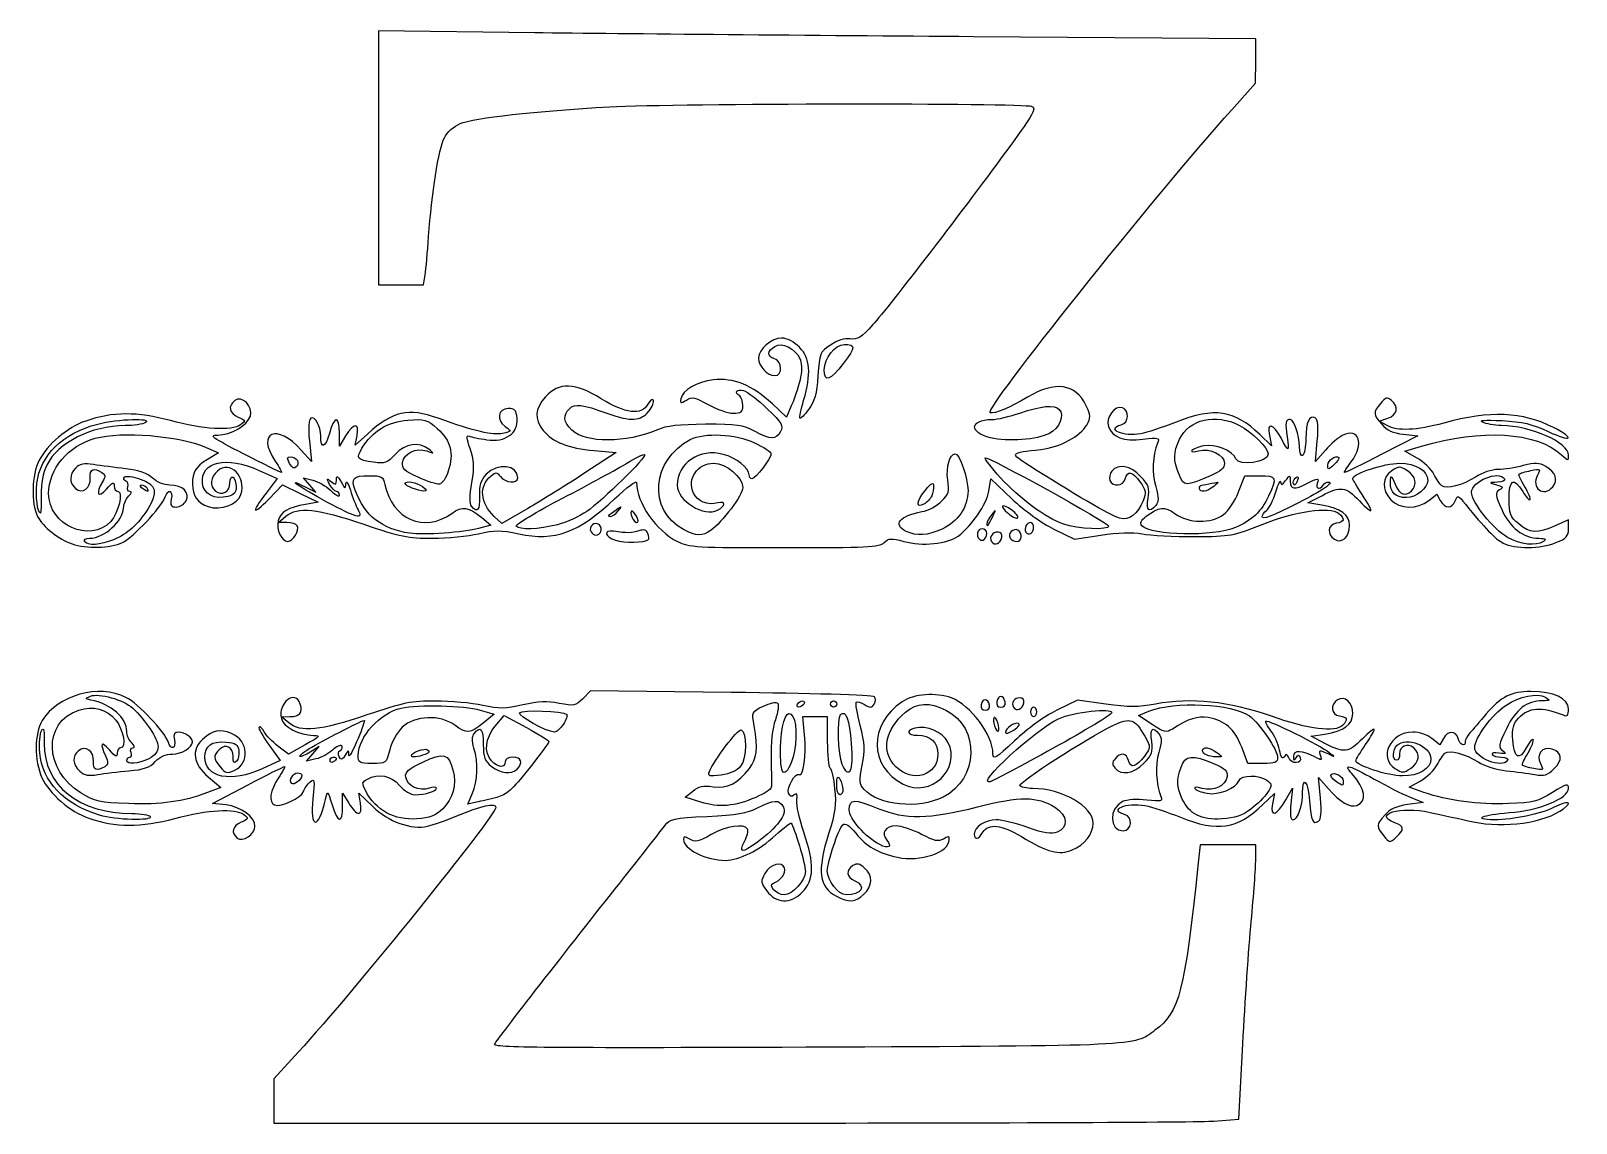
# Model space of a CAD drawing. Header units: centimetres. Extents: x -7.3 to 5.8, y -3.3 to 5.9.
import ezdxf

# ---------------------------------------------------------------- set-up
doc = ezdxf.new("R2010")
doc.units = ezdxf.units.CM
doc.header["$MEASUREMENT"] = 0
doc.layers.add('Layer 1', color=7, linetype='Continuous')

msp = doc.modelspace()

# ---------------------------------------------------------------- linework, layer by layer
at = {"layer": 'Layer 1'}
for points, knots in [([(-6.94089, 1.59195), (-7.05599, 1.63218), (-7.1863, 1.73637), (-7.23196, 1.82466), (-7.23196, 1.82466), (-7.28899, 1.93494), (-7.28273, 2.17535), (-7.21962, 2.29907), (-7.21962, 2.29907), (-7.15151, 2.43258), (-6.9786, 2.5784), (-6.82536, 2.63156), (-6.82536, 2.63156), (-6.59762, 2.71057), (-6.38669, 2.71148), (-6.10746, 2.63464), (-6.10746, 2.63464), (-5.83495, 2.55966), (-5.58957, 2.54524), (-5.51491, 2.59984), (-5.51491, 2.59984), (-5.47108, 2.63189), (-5.47254, 2.63636), (-5.53631, 2.66542), (-5.53631, 2.66542), (-5.61377, 2.70071), (-5.62429, 2.75441), (-5.56362, 2.80477), (-5.56362, 2.80477), (-5.50433, 2.85398), (-5.40617, 2.75511), (-5.43236, 2.67257), (-5.43236, 2.67257), (-5.45718, 2.59435), (-5.59784, 2.51276), (-5.70805, 2.51263), (-5.70805, 2.51263), (-5.78636, 2.51255), (-5.75788, 2.4918), (-5.49001, 2.35378), (-5.49001, 2.35378), (-5.32055, 2.26647), (-5.1762, 2.19503), (-5.16923, 2.19503), (-5.16923, 2.19503), (-5.16226, 2.19503), (-5.18596, 2.23836), (-5.2219, 2.29133), (-5.2219, 2.29133), (-5.38836, 2.53663), (-5.20413, 2.61624), (-5.00233, 2.38622), (-5.00233, 2.38622), (-5.00233, 2.38622), (-4.91585, 2.28764), (-4.91585, 2.28764), (-4.91585, 2.28764), (-4.91585, 2.28764), (-4.93286, 2.46264), (-4.93286, 2.46264), (-4.93286, 2.46264), (-4.94393, 2.57654), (-4.93994, 2.64377), (-4.92145, 2.6552), (-4.92145, 2.6552), (-4.88561, 2.67735), (-4.83746, 2.58988), (-4.83746, 2.5026), (-4.83746, 2.5026), (-4.83746, 2.39005), (-4.7963, 2.40377), (-4.76325, 2.52733), (-4.76325, 2.52733), (-4.72342, 2.67626), (-4.67874, 2.67892), (-4.67861, 2.53237), (-4.67861, 2.53237), (-4.67861, 2.53237), (-4.6785, 2.41992), (-4.6785, 2.41992), (-4.6785, 2.41992), (-4.6785, 2.41992), (-4.62607, 2.50591), (-4.62607, 2.50591), (-4.62607, 2.50591), (-4.55808, 2.61742), (-4.50785, 2.61929), (-4.52981, 2.5095), (-4.52981, 2.5095), (-4.52981, 2.5095), (-4.54629, 2.4271), (-4.54629, 2.4271), (-4.54629, 2.4271), (-4.54629, 2.4271), (-4.44209, 2.52124), (-4.44209, 2.52124), (-4.44209, 2.52124), (-4.22657, 2.71595), (-4.09706, 2.74498), (-3.84424, 2.65527), (-3.84424, 2.65527), (-3.53001, 2.54376), (-3.38072, 2.50866), (-3.298, 2.52683), (-3.298, 2.52683), (-3.21963, 2.54404), (-3.21947, 2.54443), (-3.2757, 2.58382), (-3.2757, 2.58382), (-3.35474, 2.63918), (-3.33826, 2.73743), (-3.24994, 2.73743), (-3.24994, 2.73743), (-3.19517, 2.73743), (-3.18241, 2.72317), (-3.17573, 2.6545), (-3.17573, 2.6545), (-3.16352, 2.52892), (-3.27539, 2.44949), (-3.4315, 2.4729), (-3.4315, 2.4729), (-3.49543, 2.48249), (-3.5629, 2.49615), (-3.58142, 2.50326), (-3.58142, 2.50326), (-3.60657, 2.51291), (-3.60433, 2.48623), (-3.57257, 2.39791), (-3.57257, 2.39791), (-3.53728, 2.29979), (-3.53489, 2.25101), (-3.55853, 2.11166), (-3.55853, 2.11166), (-3.57745, 2.00017), (-3.57819, 1.93257), (-3.56076, 1.91062), (-3.56076, 1.91062), (-3.51159, 1.84872), (-3.48919, 1.87733), (-3.49433, 1.99545), (-3.49433, 1.99545), (-3.49835, 2.08778), (-3.48575, 2.12795), (-3.43623, 2.18066), (-3.43623, 2.18066), (-3.34204, 2.28093), (-3.17056, 2.26118), (-3.17056, 2.15007), (-3.17056, 2.15007), (-3.17056, 2.09995), (-3.27815, 2.10797), (-3.31692, 2.16098), (-3.31692, 2.16098), (-3.34589, 2.2006), (-3.35576, 2.20155), (-3.39556, 2.16851), (-3.39556, 2.16851), (-3.50029, 2.08159), (-3.48919, 1.93754), (-3.36906, 1.82469), (-3.36906, 1.82469), (-3.36906, 1.82469), (-3.30589, 1.76534), (-3.30589, 1.76534), (-3.30589, 1.76534), (-3.30589, 1.76534), (-3.08609, 1.89176), (-3.08609, 1.89176), (-3.08609, 1.89176), (-2.9652, 1.96129), (-2.74723, 2.0964), (-2.60171, 2.192), (-2.60171, 2.192), (-2.60171, 2.192), (-2.33713, 2.36582), (-2.33713, 2.36582), (-2.33713, 2.36582), (-2.33713, 2.36582), (-2.52234, 2.38192), (-2.52234, 2.38192), (-2.52234, 2.38192), (-2.74356, 2.40115), (-2.8767, 2.45374), (-2.95446, 2.55259), (-2.95446, 2.55259), (-3.03228, 2.65152), (-3.02655, 2.73334), (-2.93461, 2.83624), (-2.93461, 2.83624), (-2.82256, 2.96164), (-2.68433, 2.95673), (-2.46311, 2.81948), (-2.46311, 2.81948), (-2.26134, 2.6943), (-2.11889, 2.67739), (-2.07034, 2.77286), (-2.07034, 2.77286), (-2.05303, 2.80689), (-2.03173, 2.82317), (-2.023, 2.80904), (-2.023, 2.80904), (-2.01427, 2.79491), (-2.03164, 2.75219), (-2.0616, 2.7141), (-2.0616, 2.7141), (-2.12786, 2.62986), (-2.21421, 2.62515), (-2.4089, 2.69514), (-2.4089, 2.69514), (-2.63115, 2.77504), (-2.68579, 2.78188), (-2.73209, 2.73558), (-2.73209, 2.73558), (-2.78973, 2.67794), (-2.78415, 2.62644), (-2.71249, 2.55478), (-2.71249, 2.55478), (-2.59945, 2.44174), (-2.25027, 2.44342), (-1.98734, 2.55828), (-1.98734, 2.55828), (-1.91439, 2.59015), (-1.80503, 2.6024), (-1.58306, 2.60356), (-1.58306, 2.60356), (-1.31633, 2.60496), (-1.26505, 2.59781), (-1.1674, 2.54562), (-1.1674, 2.54562), (-1.029, 2.47165), (-0.98452, 2.47088), (-0.94658, 2.54178), (-0.94658, 2.54178), (-0.92021, 2.59106), (-0.93321, 2.61339), (-1.05958, 2.73579), (-1.05958, 2.73579), (-1.13812, 2.81186), (-1.22851, 2.88094), (-1.26043, 2.88929), (-1.26043, 2.88929), (-1.31919, 2.90466), (-1.34068, 2.87335), (-1.29202, 2.84328), (-1.29202, 2.84328), (-1.27747, 2.83429), (-1.26556, 2.79786), (-1.26556, 2.76234), (-1.26556, 2.76234), (-1.26556, 2.70774), (-1.27826, 2.69776), (-1.34765, 2.69776), (-1.34765, 2.69776), (-1.3928, 2.69776), (-1.48793, 2.73047), (-1.55904, 2.77044), (-1.55904, 2.77044), (-1.67171, 2.83377), (-1.69547, 2.83867), (-1.74379, 2.8085), (-1.74379, 2.8085), (-1.79229, 2.77821), (-1.79813, 2.77953), (-1.79037, 2.819), (-1.79037, 2.819), (-1.77575, 2.89338), (-1.65691, 2.96236), (-1.51429, 2.97925), (-1.51429, 2.97925), (-1.34601, 2.99918), (-1.18848, 2.93495), (-1.01622, 2.77616), (-1.01622, 2.77616), (-1.01622, 2.77616), (-0.89523, 2.66464), (-0.89523, 2.66464), (-0.89523, 2.66464), (-0.89523, 2.66464), (-0.85585, 2.75889), (-0.85585, 2.75889), (-0.85585, 2.75889), (-0.77477, 2.95294), (-0.75074, 3.0867), (-0.78389, 3.15946), (-0.78389, 3.15946), (-0.82314, 3.24559), (-0.93534, 3.30083), (-0.99484, 3.2633), (-0.99484, 3.2633), (-1.05976, 3.22235), (-1.06288, 3.18043), (-1.00243, 3.16125), (-1.00243, 3.16125), (-0.93066, 3.13847), (-0.92597, 3.01527), (-0.99687, 3.01527), (-0.99687, 3.01527), (-1.05923, 3.01527), (-1.13326, 3.09647), (-1.13326, 3.16488), (-1.13326, 3.16488), (-1.13326, 3.23934), (-1.02443, 3.33277), (-0.9377, 3.33277), (-0.9377, 3.33277), (-0.89219, 3.33277), (-0.83542, 3.30358), (-0.78727, 3.25543), (-0.78727, 3.25543), (-0.6957, 3.16386), (-0.68498, 3.0295), (-0.75142, 2.8058), (-0.75142, 2.8058), (-0.77424, 2.72896), (-0.78828, 2.66146), (-0.78261, 2.6558), (-0.78261, 2.6558), (-0.77695, 2.65014), (-0.7434, 2.68405), (-0.70805, 2.73117), (-0.70805, 2.73117), (-0.65773, 2.79825), (-0.64091, 2.85969), (-0.63055, 3.01438), (-0.63055, 3.01438), (-0.6178, 3.20481), (-0.61399, 3.21417), (-0.52472, 3.27429), (-0.52472, 3.27429), (-0.4646, 3.31478), (-0.40607, 3.33287), (-0.35788, 3.32585), (-0.35788, 3.32585), (-0.29602, 3.31684), (-0.26388, 3.33703), (-0.1651, 3.44689), (-0.1651, 3.44689), (-0.03357, 3.59318), (0.62984, 4.45746), (0.99221, 4.95461), (0.99221, 4.95461), (1.19567, 5.23374), (1.21963, 5.2777), (1.17742, 5.29433), (1.17742, 5.29433), (1.10172, 5.32414), (-1.82822, 5.32025), (-2.39003, 5.2896), (-2.39003, 5.2896), (-3.0192, 5.25527), (-3.54032, 5.1969), (-3.65848, 5.14753), (-3.65848, 5.14753), (-3.70972, 5.12612), (-3.76744, 5.07423), (-3.79127, 5.02815), (-3.79127, 5.02815), (-3.83869, 4.93644), (-3.90003, 4.55026), (-3.92396, 4.19268), (-3.92396, 4.19268), (-3.93273, 4.06171), (-3.94593, 3.91586), (-3.9533, 3.86857), (-3.9533, 3.86857), (-3.9533, 3.86857), (-3.9667, 3.78258), (-3.9667, 3.78258), (-3.9667, 3.78258), (-3.9667, 3.78258), (-4.15732, 3.78258), (-4.15732, 3.78258), (-4.15732, 3.78258), (-4.15732, 3.78258), (-4.34794, 3.78258), (-4.34794, 3.78258), (-4.34794, 3.78258), (-4.34794, 3.78258), (-4.34794, 4.85732), (-4.34794, 4.85732), (-4.34794, 4.85732), (-4.34794, 4.85732), (-4.34794, 5.93206), (-4.34794, 5.93206), (-4.34794, 5.93206), (-4.34794, 5.93206), (-3.02502, 5.91575), (-3.02502, 5.91575), (-3.02502, 5.91575), (-2.29742, 5.90678), (-0.62756, 5.89195), (0.68576, 5.88279), (0.68576, 5.88279), (0.68576, 5.88279), (3.07362, 5.86614), (3.07362, 5.86614), (3.07362, 5.86614), (3.07362, 5.86614), (3.07286, 5.67764), (3.07286, 5.67764), (3.07286, 5.67764), (3.07286, 5.67764), (3.0721, 5.48914), (3.0721, 5.48914), (3.0721, 5.48914), (3.0721, 5.48914), (2.87053, 5.26424), (2.87053, 5.26424), (2.87053, 5.26424), (2.21566, 4.53358), (0.76983, 2.721), (0.82653, 2.70174), (0.82653, 2.70174), (0.86268, 2.68947), (0.99517, 2.74434), (1.14218, 2.83247), (1.14218, 2.83247), (1.37706, 2.97328), (1.54897, 2.94851), (1.63841, 2.76094), (1.63841, 2.76094), (1.67839, 2.6771), (1.67885, 2.66063), (1.64303, 2.59677), (1.64303, 2.59677), (1.58992, 2.50211), (1.41726, 2.41014), (1.25819, 2.39178), (1.25819, 2.39178), (0.98772, 2.36056), (0.98881, 2.3621), (1.15963, 2.25214), (1.15963, 2.25214), (1.50616, 2.02909), (1.85585, 1.82583), (1.92137, 1.80939), (1.92137, 1.80939), (2.00276, 1.78896), (2.07317, 1.84114), (2.12142, 1.9576), (2.12142, 1.9576), (2.14881, 2.02373), (2.14539, 2.04448), (2.09558, 2.11444), (2.09558, 2.11444), (2.02896, 2.208), (1.98956, 2.2167), (1.97006, 2.14215), (1.97006, 2.14215), (1.95381, 2.08), (1.86192, 2.07093), (1.83954, 2.12926), (1.83954, 2.12926), (1.83109, 2.15127), (1.83888, 2.18699), (1.85684, 2.20864), (1.85684, 2.20864), (1.91132, 2.27429), (2.01392, 2.25507), (2.0998, 2.16314), (2.0998, 2.16314), (2.16821, 2.08991), (2.17687, 2.06453), (2.16302, 1.97793), (2.16302, 1.97793), (2.14625, 1.87304), (2.17094, 1.84974), (2.22712, 1.91744), (2.22712, 1.91744), (2.2536, 1.94935), (2.25356, 1.98106), (2.22688, 2.0763), (2.22688, 2.0763), (2.19452, 2.19186), (2.20066, 2.341), (2.24201, 2.44398), (2.24201, 2.44398), (2.2609, 2.49102), (2.25254, 2.49331), (2.11894, 2.47775), (2.11894, 2.47775), (1.95596, 2.45876), (1.86062, 2.49355), (1.82756, 2.58405), (1.82756, 2.58405), (1.80019, 2.65897), (1.88052, 2.76747), (1.94503, 2.74272), (1.94503, 2.74272), (2.00727, 2.71884), (2.00076, 2.61658), (1.93592, 2.59962), (1.93592, 2.59962), (1.79958, 2.56397), (1.95314, 2.49355), (2.10226, 2.52334), (2.10226, 2.52334), (2.14902, 2.53268), (2.28253, 2.57734), (2.39894, 2.62258), (2.39894, 2.62258), (2.7266, 2.74991), (2.88948, 2.72564), (3.10721, 2.51702), (3.10721, 2.51702), (3.10721, 2.51702), (3.20694, 2.42146), (3.20694, 2.42146), (3.20694, 2.42146), (3.20694, 2.42146), (3.18918, 2.51025), (3.18918, 2.51025), (3.18918, 2.51025), (3.16631, 2.62462), (3.22106, 2.61277), (3.28744, 2.48899), (3.28744, 2.48899), (3.35398, 2.36492), (3.35847, 2.3658), (3.33827, 2.49891), (3.33827, 2.49891), (3.32087, 2.61353), (3.32658, 2.64487), (3.36482, 2.64487), (3.36482, 2.64487), (3.39753, 2.64487), (3.44403, 2.51118), (3.44403, 2.41717), (3.44403, 2.41717), (3.44403, 2.36196), (3.45477, 2.33089), (3.47049, 2.3406), (3.47049, 2.3406), (3.48504, 2.34959), (3.49713, 2.4128), (3.49735, 2.48107), (3.49735, 2.48107), (3.49781, 2.62133), (3.52783, 2.68807), (3.57684, 2.65778), (3.57684, 2.65778), (3.60037, 2.64324), (3.60533, 2.58764), (3.59426, 2.46257), (3.59426, 2.46257), (3.59426, 2.46257), (3.57879, 2.28769), (3.57879, 2.28769), (3.57879, 2.28769), (3.57879, 2.28769), (3.66354, 2.38399), (3.66354, 2.38399), (3.66354, 2.38399), (3.71015, 2.43696), (3.77422, 2.49347), (3.80591, 2.50957), (3.80591, 2.50957), (3.94802, 2.58179), (3.99538, 2.43583), (3.87924, 2.28357), (3.87924, 2.28357), (3.84212, 2.2349), (3.81781, 2.19508), (3.82521, 2.19508), (3.82521, 2.19508), (3.83261, 2.19508), (3.97484, 2.26511), (4.14126, 2.3507), (4.14126, 2.3507), (4.14126, 2.3507), (4.44384, 2.50632), (4.44384, 2.50632), (4.44384, 2.50632), (4.44384, 2.50632), (4.32184, 2.52007), (4.32184, 2.52007), (4.32184, 2.52007), (4.23326, 2.53005), (4.18329, 2.55306), (4.13943, 2.60405), (4.13943, 2.60405), (4.06622, 2.68916), (4.06548, 2.70165), (4.12891, 2.77998), (4.12891, 2.77998), (4.17168, 2.83279), (4.18489, 2.83653), (4.22151, 2.80613), (4.22151, 2.80613), (4.2863, 2.75236), (4.27282, 2.68464), (4.19147, 2.65525), (4.19147, 2.65525), (4.19147, 2.65525), (4.11871, 2.62896), (4.11871, 2.62896), (4.11871, 2.62896), (4.11871, 2.62896), (4.18416, 2.59313), (4.18416, 2.59313), (4.18416, 2.59313), (4.27412, 2.54388), (4.43221, 2.55075), (4.66392, 2.61399), (4.66392, 2.61399), (5.05638, 2.7211), (5.32799, 2.71005), (5.59209, 2.57622), (5.59209, 2.57622), (5.7837, 2.47913), (5.74517, 2.4504), (5.54743, 2.54293), (5.54743, 2.54293), (5.41145, 2.60656), (5.32972, 2.62574), (5.15717, 2.63451), (5.15717, 2.63451), (5.00805, 2.64209), (4.95567, 2.6377), (4.99183, 2.62064), (4.99183, 2.62064), (5.02093, 2.60691), (5.09275, 2.59483), (5.15143, 2.59381), (5.15143, 2.59381), (5.4037, 2.58941), (5.71887, 2.44998), (5.71925, 2.3426), (5.71925, 2.3426), (5.71944, 2.2934), (5.71742, 2.29352), (5.6599, 2.34612), (5.6599, 2.34612), (5.4481, 2.53978), (4.98259, 2.568), (4.47689, 2.41782), (4.47689, 2.41782), (4.47689, 2.41782), (4.33499, 2.37568), (4.33499, 2.37568), (4.33499, 2.37568), (4.33499, 2.37568), (4.43772, 2.31805), (4.43772, 2.31805), (4.43772, 2.31805), (4.49422, 2.28636), (4.55867, 2.22488), (4.58093, 2.18145), (4.58093, 2.18145), (4.60319, 2.13801), (4.63331, 2.09356), (4.64787, 2.08268), (4.64787, 2.08268), (4.68886, 2.05201), (4.82285, 2.08748), (4.93173, 2.15781), (4.93173, 2.15781), (4.98818, 2.19427), (5.07008, 2.22154), (5.12317, 2.22154), (5.12317, 2.22154), (5.17421, 2.22154), (5.2704, 2.2361), (5.33693, 2.25389), (5.33693, 2.25389), (5.43844, 2.28104), (5.46932, 2.27983), (5.52895, 2.24637), (5.52895, 2.24637), (5.6097, 2.20105), (5.63295, 2.13121), (5.58609, 2.07475), (5.58609, 2.07475), (5.50863, 1.98142), (5.39994, 2.06601), (5.45797, 2.17445), (5.45797, 2.17445), (5.4856, 2.22607), (5.48214, 2.22832), (5.40027, 2.21195), (5.40027, 2.21195), (5.35237, 2.20237), (5.30798, 2.18933), (5.30162, 2.18297), (5.30162, 2.18297), (5.29526, 2.17661), (5.31659, 2.12848), (5.34901, 2.07602), (5.34901, 2.07602), (5.38143, 2.02356), (5.40181, 1.97448), (5.39429, 1.96696), (5.39429, 1.96696), (5.38677, 1.95944), (5.35903, 1.98983), (5.33265, 2.0345), (5.33265, 2.0345), (5.25804, 2.16082), (5.21672, 2.13873), (5.21672, 1.97254), (5.21672, 1.97254), (5.21672, 1.84515), (5.22569, 1.82182), (5.29813, 1.76087), (5.29813, 1.76087), (5.39486, 1.67947), (5.45641, 1.67623), (5.60699, 1.74458), (5.60699, 1.74458), (5.60699, 1.74458), (5.71944, 1.79562), (5.71944, 1.79562), (5.71944, 1.79562), (5.71944, 1.79562), (5.71944, 1.72041), (5.71944, 1.72041), (5.71944, 1.72041), (5.71944, 1.6573), (5.70233, 1.63835), (5.61307, 1.60264), (5.61307, 1.60264), (5.48114, 1.54985), (5.26464, 1.54763), (5.16713, 1.59805), (5.16713, 1.59805), (5.09902, 1.63327), (5.00942, 1.72597), (4.8471, 1.92913), (4.8471, 1.92913), (4.78555, 2.00617), (4.78058, 2.00782), (4.76196, 1.95749), (4.76196, 1.95749), (4.73652, 1.88873), (4.67108, 1.88889), (4.6342, 1.95779), (4.6342, 1.95779), (4.6342, 1.95779), (4.60543, 2.01154), (4.60543, 2.01154), (4.60543, 2.01154), (4.60543, 2.01154), (4.53709, 1.95779), (4.53709, 1.95779), (4.53709, 1.95779), (4.44182, 1.88285), (4.29003, 1.88639), (4.21592, 1.96527), (4.21592, 1.96527), (4.1374, 2.04885), (4.14117, 2.15611), (4.22454, 2.21074), (4.22454, 2.21074), (4.28581, 2.25089), (4.29556, 2.25089), (4.35683, 2.21074), (4.35683, 2.21074), (4.42793, 2.16415), (4.44244, 2.09283), (4.39123, 2.04162), (4.39123, 2.04162), (4.33773, 1.98812), (4.29259, 2.00586), (4.25323, 2.09586), (4.25323, 2.09586), (4.21729, 2.17804), (4.21553, 2.17886), (4.21347, 2.11438), (4.21347, 2.11438), (4.21069, 2.02735), (4.25612, 1.98341), (4.3489, 1.98341), (4.3489, 1.98341), (4.42868, 1.98341), (4.52882, 2.0644), (4.52882, 2.12893), (4.52882, 2.12893), (4.52882, 2.21358), (4.42849, 2.27445), (4.28899, 2.27445), (4.28899, 2.27445), (4.16525, 2.27445), (3.89366, 2.18581), (3.89394, 2.14551), (3.89394, 2.14551), (3.89399, 2.13639), (3.92967, 2.07535), (3.9732, 2.00986), (3.9732, 2.00986), (4.08103, 1.84765), (4.07276, 1.82767), (3.95084, 1.95583), (3.95084, 1.95583), (3.83431, 2.07833), (3.79332, 2.08393), (3.63184, 1.99946), (3.63184, 1.99946), (3.63184, 1.99946), (3.51537, 1.93853), (3.51537, 1.93853), (3.51537, 1.93853), (3.51537, 1.93853), (3.63184, 1.91994), (3.63184, 1.91994), (3.63184, 1.91994), (3.7936, 1.89412), (3.86737, 1.84024), (3.86737, 1.7479), (3.86737, 1.7479), (3.86737, 1.65215), (3.80134, 1.5916), (3.73948, 1.63063), (3.73948, 1.63063), (3.67414, 1.67185), (3.68377, 1.75685), (3.75493, 1.76696), (3.75493, 1.76696), (3.82426, 1.77681), (3.8307, 1.8047), (3.77442, 1.8514), (3.77442, 1.8514), (3.70231, 1.91125), (3.4046, 1.8675), (3.12654, 1.75619), (3.12654, 1.75619), (2.88557, 1.65973), (2.86206, 1.65551), (2.55769, 1.65413), (2.55769, 1.65413), (2.38306, 1.65334), (2.18261, 1.66338), (2.11223, 1.67643), (2.11223, 1.67643), (2.02569, 1.69249), (1.91253, 1.68901), (1.76263, 1.66569), (1.76263, 1.66569), (1.76263, 1.66569), (1.54099, 1.63121), (1.54099, 1.63121), (1.54099, 1.63121), (1.54099, 1.63121), (1.3654, 1.71765), (1.3654, 1.71765), (1.3654, 1.71765), (1.26446, 1.76734), (1.11363, 1.87596), (1.01062, 1.97313), (1.01062, 1.97313), (1.01062, 1.97313), (0.83143, 2.14217), (0.83143, 2.14217), (0.83143, 2.14217), (0.83143, 2.14217), (0.81484, 2.03841), (0.81484, 2.03841), (0.81484, 2.03841), (0.79716, 1.92786), (0.67211, 1.7445), (0.55544, 1.65805), (0.55544, 1.65805), (0.46506, 1.59108), (0.25025, 1.57009), (0.09631, 1.61319), (0.09631, 1.61319), (-0.00781, 1.64234), (-0.02925, 1.64108), (-0.07095, 1.60335), (-0.07095, 1.60335), (-0.11301, 1.56529), (-0.21521, 1.56007), (-0.91811, 1.56007), (-0.91811, 1.56007), (-1.65522, 1.56007), (-1.72523, 1.56404), (-1.81741, 1.61107), (-1.81741, 1.61107), (-2.00245, 1.70547), (-2.16427, 1.93883), (-2.16498, 2.11228), (-2.16498, 2.11228), (-2.16506, 2.13223), (-2.24849, 2.06991), (-2.35039, 1.97379), (-2.35039, 1.97379), (-2.65647, 1.68505), (-2.854, 1.6126), (-3.16001, 1.67682), (-3.16001, 1.67682), (-3.31806, 1.70999), (-3.36381, 1.71011), (-3.50128, 1.6777), (-3.50128, 1.6777), (-3.58859, 1.65711), (-3.76419, 1.64008), (-3.89151, 1.63986), (-3.89151, 1.63986), (-4.09699, 1.63949), (-4.16227, 1.65282), (-4.4728, 1.75851), (-4.4728, 1.75851), (-4.86642, 1.89248), (-5.03163, 1.90928), (-5.13215, 1.82554), (-5.13215, 1.82554), (-5.13215, 1.82554), (-5.19461, 1.7735), (-5.19461, 1.7735), (-5.19461, 1.7735), (-5.19461, 1.7735), (-5.12341, 1.77262), (-5.12341, 1.77262), (-5.12341, 1.77262), (-5.08425, 1.77214), (-5.045, 1.76008), (-5.0362, 1.74583), (-5.0362, 1.74583), (-5.01332, 1.7088), (-5.07032, 1.61299), (-5.11524, 1.61299), (-5.11524, 1.61299), (-5.1688, 1.61299), (-5.21524, 1.71219), (-5.19655, 1.78667), (-5.19655, 1.78667), (-5.17788, 1.86105), (-5.11243, 1.90049), (-4.96623, 1.92547), (-4.96623, 1.92547), (-4.96623, 1.92547), (-4.85937, 1.94372), (-4.85937, 1.94372), (-4.85937, 1.94372), (-4.85937, 1.94372), (-5.01042, 2.0178), (-5.01042, 2.0178), (-5.01042, 2.0178), (-5.01042, 2.0178), (-5.16147, 2.09188), (-5.16147, 2.09188), (-5.16147, 2.09188), (-5.16147, 2.09188), (-5.27726, 1.97104), (-5.27726, 1.97104), (-5.27726, 1.97104), (-5.41662, 1.82559), (-5.42876, 1.85321), (-5.29975, 2.02222), (-5.29975, 2.02222), (-5.29975, 2.02222), (-5.20645, 2.14445), (-5.20645, 2.14445), (-5.20645, 2.14445), (-5.20645, 2.14445), (-5.35759, 2.21365), (-5.35759, 2.21365), (-5.35759, 2.21365), (-5.63389, 2.34014), (-5.85575, 2.2896), (-5.83751, 2.10431), (-5.83751, 2.10431), (-5.8284, 2.01175), (-5.73653, 1.96452), (-5.62166, 1.99335), (-5.62166, 1.99335), (-5.57021, 2.00626), (-5.5518, 2.02777), (-5.5518, 2.07496), (-5.5518, 2.07496), (-5.5518, 2.1102), (-5.56371, 2.1464), (-5.57826, 2.15539), (-5.57826, 2.15539), (-5.59315, 2.16459), (-5.60472, 2.14338), (-5.60472, 2.10687), (-5.60472, 2.10687), (-5.60472, 2.03257), (-5.67343, 1.99454), (-5.72714, 2.03911), (-5.72714, 2.03911), (-5.77899, 2.08214), (-5.77204, 2.15267), (-5.71045, 2.2084), (-5.71045, 2.2084), (-5.60516, 2.30368), (-5.4639, 2.1618), (-5.51228, 2.00936), (-5.51228, 2.00936), (-5.539, 1.92518), (-5.68474, 1.87133), (-5.78823, 1.9074), (-5.78823, 1.9074), (-5.87971, 1.93929), (-5.92222, 1.99995), (-5.92222, 2.09856), (-5.92222, 2.09856), (-5.92222, 2.202), (-5.8974, 2.24265), (-5.796, 2.30532), (-5.796, 2.30532), (-5.796, 2.30532), (-5.70149, 2.36373), (-5.70149, 2.36373), (-5.70149, 2.36373), (-5.70149, 2.36373), (-5.80659, 2.40837), (-5.80659, 2.40837), (-5.80659, 2.40837), (-6.04189, 2.5083), (-6.52185, 2.54782), (-6.74554, 2.48568), (-6.74554, 2.48568), (-6.97305, 2.42249), (-7.13805, 2.2265), (-7.13887, 2.0185), (-7.13887, 2.0185), (-7.13992, 1.75118), (-6.78945, 1.5941), (-6.61241, 1.78254), (-6.61241, 1.78254), (-6.54807, 1.85103), (-6.50524, 2.03632), (-6.55376, 2.03632), (-6.55376, 2.03632), (-6.57022, 2.03632), (-6.58406, 2.05716), (-6.58452, 2.08262), (-6.58452, 2.08262), (-6.58518, 2.11946), (-6.59871, 2.11375), (-6.65067, 2.05469), (-6.65067, 2.05469), (-6.72139, 1.9743), (-6.74411, 2.01811), (-6.68291, 2.11686), (-6.68291, 2.11686), (-6.65565, 2.16085), (-6.65681, 2.17466), (-6.68952, 2.19547), (-6.68952, 2.19547), (-6.75827, 2.23921), (-6.79228, 2.22423), (-6.78711, 2.15249), (-6.78711, 2.15249), (-6.78072, 2.06396), (-6.85253, 2.01141), (-6.9122, 2.06094), (-6.9122, 2.06094), (-6.96646, 2.10597), (-6.9656, 2.1798), (-6.91015, 2.23524), (-6.91015, 2.23524), (-6.87704, 2.26835), (-6.83951, 2.27518), (-6.75801, 2.26294), (-6.75801, 2.26294), (-6.69851, 2.254), (-6.57615, 2.23784), (-6.4861, 2.22703), (-6.4861, 2.22703), (-6.37234, 2.21337), (-6.30319, 2.18935), (-6.2595, 2.1483), (-6.2595, 2.1483), (-6.22223, 2.11329), (-6.16307, 2.08923), (-6.11423, 2.08923), (-6.11423, 2.08923), (-6.00556, 2.08923), (-5.93896, 2.02454), (-5.97612, 1.9551), (-5.97612, 1.9551), (-5.99116, 1.92701), (-6.02824, 1.90402), (-6.05853, 1.90402), (-6.05853, 1.90402), (-6.103, 1.90402), (-6.11117, 1.91675), (-6.10096, 1.97017), (-6.10096, 1.97017), (-6.08662, 2.04517), (-6.1267, 2.06062), (-6.15243, 1.99001), (-6.15243, 1.99001), (-6.18429, 1.90258), (-6.425, 1.64543), (-6.51494, 1.60276), (-6.51494, 1.60276), (-6.61555, 1.55502), (-6.82031, 1.54984), (-6.94088, 1.59199), (-6.94088, 1.59199), (-6.94088, 1.59199), (-6.94089, 1.59195), (-6.94089, 1.59195)], [0, 0, 0, 0, 0.00363636, 0.00363636, 0.00363636, 0.00363636, 0.00727273, 0.00727273, 0.00727273, 0.00727273, 0.01090909, 0.01090909, 0.01090909, 0.01090909, 0.01454545, 0.01454545, 0.01454545, 0.01454545, 0.01818182, 0.01818182, 0.01818182, 0.01818182, 0.02181818, 0.02181818, 0.02181818, 0.02181818, 0.02545455, 0.02545455, 0.02545455, 0.02545455, 0.02909091, 0.02909091, 0.02909091, 0.02909091, 0.03272727, 0.03272727, 0.03272727, 0.03272727, 0.03636364, 0.03636364, 0.03636364, 0.03636364, 0.04, 0.04, 0.04, 0.04, 0.04363636, 0.04363636, 0.04363636, 0.04363636, 0.04727273, 0.04727273, 0.04727273, 0.04727273, 0.05090909, 0.05090909, 0.05090909, 0.05090909, 0.05454545, 0.05454545, 0.05454545, 0.05454545, 0.05818182, 0.05818182, 0.05818182, 0.05818182, 0.06181818, 0.06181818, 0.06181818, 0.06181818, 0.06545455, 0.06545455, 0.06545455, 0.06545455, 0.06909091, 0.06909091, 0.06909091, 0.06909091, 0.07272727, 0.07272727, 0.07272727, 0.07272727, 0.07636364, 0.07636364, 0.07636364, 0.07636364, 0.08, 0.08, 0.08, 0.08, 0.08363636, 0.08363636, 0.08363636, 0.08363636, 0.08727273, 0.08727273, 0.08727273, 0.08727273, 0.09090909, 0.09090909, 0.09090909, 0.09090909, 0.09454545, 0.09454545, 0.09454545, 0.09454545, 0.09818182, 0.09818182, 0.09818182, 0.09818182, 0.10181818, 0.10181818, 0.10181818, 0.10181818, 0.10545455, 0.10545455, 0.10545455, 0.10545455, 0.10909091, 0.10909091, 0.10909091, 0.10909091, 0.11272727, 0.11272727, 0.11272727, 0.11272727, 0.11636364, 0.11636364, 0.11636364, 0.11636364, 0.12, 0.12, 0.12, 0.12, 0.12363636, 0.12363636, 0.12363636, 0.12363636, 0.12727273, 0.12727273, 0.12727273, 0.12727273, 0.13090909, 0.13090909, 0.13090909, 0.13090909, 0.13454545, 0.13454545, 0.13454545, 0.13454545, 0.13818182, 0.13818182, 0.13818182, 0.13818182, 0.14181818, 0.14181818, 0.14181818, 0.14181818, 0.14545455, 0.14545455, 0.14545455, 0.14545455, 0.14909091, 0.14909091, 0.14909091, 0.14909091, 0.15272727, 0.15272727, 0.15272727, 0.15272727, 0.15636364, 0.15636364, 0.15636364, 0.15636364, 0.16, 0.16, 0.16, 0.16, 0.16363636, 0.16363636, 0.16363636, 0.16363636, 0.16727273, 0.16727273, 0.16727273, 0.16727273, 0.17090909, 0.17090909, 0.17090909, 0.17090909, 0.17454545, 0.17454545, 0.17454545, 0.17454545, 0.17818182, 0.17818182, 0.17818182, 0.17818182, 0.18181818, 0.18181818, 0.18181818, 0.18181818, 0.18545455, 0.18545455, 0.18545455, 0.18545455, 0.18909091, 0.18909091, 0.18909091, 0.18909091, 0.19272727, 0.19272727, 0.19272727, 0.19272727, 0.19636364, 0.19636364, 0.19636364, 0.19636364, 0.2, 0.2, 0.2, 0.2, 0.20363636, 0.20363636, 0.20363636, 0.20363636, 0.20727273, 0.20727273, 0.20727273, 0.20727273, 0.21090909, 0.21090909, 0.21090909, 0.21090909, 0.21454545, 0.21454545, 0.21454545, 0.21454545, 0.21818182, 0.21818182, 0.21818182, 0.21818182, 0.22181818, 0.22181818, 0.22181818, 0.22181818, 0.22545455, 0.22545455, 0.22545455, 0.22545455, 0.22909091, 0.22909091, 0.22909091, 0.22909091, 0.23272727, 0.23272727, 0.23272727, 0.23272727, 0.23636364, 0.23636364, 0.23636364, 0.23636364, 0.24, 0.24, 0.24, 0.24, 0.24363636, 0.24363636, 0.24363636, 0.24363636, 0.24727273, 0.24727273, 0.24727273, 0.24727273, 0.25090909, 0.25090909, 0.25090909, 0.25090909, 0.25454545, 0.25454545, 0.25454545, 0.25454545, 0.25818182, 0.25818182, 0.25818182, 0.25818182, 0.26181818, 0.26181818, 0.26181818, 0.26181818, 0.26545455, 0.26545455, 0.26545455, 0.26545455, 0.26909091, 0.26909091, 0.26909091, 0.26909091, 0.27272727, 0.27272727, 0.27272727, 0.27272727, 0.27636364, 0.27636364, 0.27636364, 0.27636364, 0.28, 0.28, 0.28, 0.28, 0.28363636, 0.28363636, 0.28363636, 0.28363636, 0.28727273, 0.28727273, 0.28727273, 0.28727273, 0.29090909, 0.29090909, 0.29090909, 0.29090909, 0.29454545, 0.29454545, 0.29454545, 0.29454545, 0.29818182, 0.29818182, 0.29818182, 0.29818182, 0.30181818, 0.30181818, 0.30181818, 0.30181818, 0.30545455, 0.30545455, 0.30545455, 0.30545455, 0.30909091, 0.30909091, 0.30909091, 0.30909091, 0.31272727, 0.31272727, 0.31272727, 0.31272727, 0.31636364, 0.31636364, 0.31636364, 0.31636364, 0.32, 0.32, 0.32, 0.32, 0.32363636, 0.32363636, 0.32363636, 0.32363636, 0.32727273, 0.32727273, 0.32727273, 0.32727273, 0.33090909, 0.33090909, 0.33090909, 0.33090909, 0.33454545, 0.33454545, 0.33454545, 0.33454545, 0.33818182, 0.33818182, 0.33818182, 0.33818182, 0.34181818, 0.34181818, 0.34181818, 0.34181818, 0.34545455, 0.34545455, 0.34545455, 0.34545455, 0.34909091, 0.34909091, 0.34909091, 0.34909091, 0.35272727, 0.35272727, 0.35272727, 0.35272727, 0.35636364, 0.35636364, 0.35636364, 0.35636364, 0.36, 0.36, 0.36, 0.36, 0.36363636, 0.36363636, 0.36363636, 0.36363636, 0.36727273, 0.36727273, 0.36727273, 0.36727273, 0.37090909, 0.37090909, 0.37090909, 0.37090909, 0.37454545, 0.37454545, 0.37454545, 0.37454545, 0.37818182, 0.37818182, 0.37818182, 0.37818182, 0.38181818, 0.38181818, 0.38181818, 0.38181818, 0.38545455, 0.38545455, 0.38545455, 0.38545455, 0.38909091, 0.38909091, 0.38909091, 0.38909091, 0.39272727, 0.39272727, 0.39272727, 0.39272727, 0.39636364, 0.39636364, 0.39636364, 0.39636364, 0.4, 0.4, 0.4, 0.4, 0.40363636, 0.40363636, 0.40363636, 0.40363636, 0.40727273, 0.40727273, 0.40727273, 0.40727273, 0.41090909, 0.41090909, 0.41090909, 0.41090909, 0.41454545, 0.41454545, 0.41454545, 0.41454545, 0.41818182, 0.41818182, 0.41818182, 0.41818182, 0.42181818, 0.42181818, 0.42181818, 0.42181818, 0.42545455, 0.42545455, 0.42545455, 0.42545455, 0.42909091, 0.42909091, 0.42909091, 0.42909091, 0.43272727, 0.43272727, 0.43272727, 0.43272727, 0.43636364, 0.43636364, 0.43636364, 0.43636364, 0.44, 0.44, 0.44, 0.44, 0.44363636, 0.44363636, 0.44363636, 0.44363636, 0.44727273, 0.44727273, 0.44727273, 0.44727273, 0.45090909, 0.45090909, 0.45090909, 0.45090909, 0.45454545, 0.45454545, 0.45454545, 0.45454545, 0.45818182, 0.45818182, 0.45818182, 0.45818182, 0.46181818, 0.46181818, 0.46181818, 0.46181818, 0.46545455, 0.46545455, 0.46545455, 0.46545455, 0.46909091, 0.46909091, 0.46909091, 0.46909091, 0.47272727, 0.47272727, 0.47272727, 0.47272727, 0.47636364, 0.47636364, 0.47636364, 0.47636364, 0.48, 0.48, 0.48, 0.48, 0.48363636, 0.48363636, 0.48363636, 0.48363636, 0.48727273, 0.48727273, 0.48727273, 0.48727273, 0.49090909, 0.49090909, 0.49090909, 0.49090909, 0.49454545, 0.49454545, 0.49454545, 0.49454545, 0.49818182, 0.49818182, 0.49818182, 0.49818182, 0.50181818, 0.50181818, 0.50181818, 0.50181818, 0.50545455, 0.50545455, 0.50545455, 0.50545455, 0.50909091, 0.50909091, 0.50909091, 0.50909091, 0.51272727, 0.51272727, 0.51272727, 0.51272727, 0.51636364, 0.51636364, 0.51636364, 0.51636364, 0.52, 0.52, 0.52, 0.52, 0.52363636, 0.52363636, 0.52363636, 0.52363636, 0.52727273, 0.52727273, 0.52727273, 0.52727273, 0.53090909, 0.53090909, 0.53090909, 0.53090909, 0.53454545, 0.53454545, 0.53454545, 0.53454545, 0.53818182, 0.53818182, 0.53818182, 0.53818182, 0.54181818, 0.54181818, 0.54181818, 0.54181818, 0.54545455, 0.54545455, 0.54545455, 0.54545455, 0.54909091, 0.54909091, 0.54909091, 0.54909091, 0.55272727, 0.55272727, 0.55272727, 0.55272727, 0.55636364, 0.55636364, 0.55636364, 0.55636364, 0.56, 0.56, 0.56, 0.56, 0.56363636, 0.56363636, 0.56363636, 0.56363636, 0.56727273, 0.56727273, 0.56727273, 0.56727273, 0.57090909, 0.57090909, 0.57090909, 0.57090909, 0.57454545, 0.57454545, 0.57454545, 0.57454545, 0.57818182, 0.57818182, 0.57818182, 0.57818182, 0.58181818, 0.58181818, 0.58181818, 0.58181818, 0.58545455, 0.58545455, 0.58545455, 0.58545455, 0.58909091, 0.58909091, 0.58909091, 0.58909091, 0.59272727, 0.59272727, 0.59272727, 0.59272727, 0.59636364, 0.59636364, 0.59636364, 0.59636364, 0.6, 0.6, 0.6, 0.6, 0.60363636, 0.60363636, 0.60363636, 0.60363636, 0.60727273, 0.60727273, 0.60727273, 0.60727273, 0.61090909, 0.61090909, 0.61090909, 0.61090909, 0.61454545, 0.61454545, 0.61454545, 0.61454545, 0.61818182, 0.61818182, 0.61818182, 0.61818182, 0.62181818, 0.62181818, 0.62181818, 0.62181818, 0.62545455, 0.62545455, 0.62545455, 0.62545455, 0.62909091, 0.62909091, 0.62909091, 0.62909091, 0.63272727, 0.63272727, 0.63272727, 0.63272727, 0.63636364, 0.63636364, 0.63636364, 0.63636364, 0.64, 0.64, 0.64, 0.64, 0.64363636, 0.64363636, 0.64363636, 0.64363636, 0.64727273, 0.64727273, 0.64727273, 0.64727273, 0.65090909, 0.65090909, 0.65090909, 0.65090909, 0.65454545, 0.65454545, 0.65454545, 0.65454545, 0.65818182, 0.65818182, 0.65818182, 0.65818182, 0.66181818, 0.66181818, 0.66181818, 0.66181818, 0.66545455, 0.66545455, 0.66545455, 0.66545455, 0.66909091, 0.66909091, 0.66909091, 0.66909091, 0.67272727, 0.67272727, 0.67272727, 0.67272727, 0.67636364, 0.67636364, 0.67636364, 0.67636364, 0.68, 0.68, 0.68, 0.68, 0.68363636, 0.68363636, 0.68363636, 0.68363636, 0.68727273, 0.68727273, 0.68727273, 0.68727273, 0.69090909, 0.69090909, 0.69090909, 0.69090909, 0.69454545, 0.69454545, 0.69454545, 0.69454545, 0.69818182, 0.69818182, 0.69818182, 0.69818182, 0.70181818, 0.70181818, 0.70181818, 0.70181818, 0.70545455, 0.70545455, 0.70545455, 0.70545455, 0.70909091, 0.70909091, 0.70909091, 0.70909091, 0.71272727, 0.71272727, 0.71272727, 0.71272727, 0.71636364, 0.71636364, 0.71636364, 0.71636364, 0.72, 0.72, 0.72, 0.72, 0.72363636, 0.72363636, 0.72363636, 0.72363636, 0.72727273, 0.72727273, 0.72727273, 0.72727273, 0.73090909, 0.73090909, 0.73090909, 0.73090909, 0.73454545, 0.73454545, 0.73454545, 0.73454545, 0.73818182, 0.73818182, 0.73818182, 0.73818182, 0.74181818, 0.74181818, 0.74181818, 0.74181818, 0.74545455, 0.74545455, 0.74545455, 0.74545455, 0.74909091, 0.74909091, 0.74909091, 0.74909091, 0.75272727, 0.75272727, 0.75272727, 0.75272727, 0.75636364, 0.75636364, 0.75636364, 0.75636364, 0.76, 0.76, 0.76, 0.76, 0.76363636, 0.76363636, 0.76363636, 0.76363636, 0.76727273, 0.76727273, 0.76727273, 0.76727273, 0.77090909, 0.77090909, 0.77090909, 0.77090909, 0.77454545, 0.77454545, 0.77454545, 0.77454545, 0.77818182, 0.77818182, 0.77818182, 0.77818182, 0.78181818, 0.78181818, 0.78181818, 0.78181818, 0.78545455, 0.78545455, 0.78545455, 0.78545455, 0.78909091, 0.78909091, 0.78909091, 0.78909091, 0.79272727, 0.79272727, 0.79272727, 0.79272727, 0.79636364, 0.79636364, 0.79636364, 0.79636364, 0.8, 0.8, 0.8, 0.8, 0.80363636, 0.80363636, 0.80363636, 0.80363636, 0.80727273, 0.80727273, 0.80727273, 0.80727273, 0.81090909, 0.81090909, 0.81090909, 0.81090909, 0.81454545, 0.81454545, 0.81454545, 0.81454545, 0.81818182, 0.81818182, 0.81818182, 0.81818182, 0.82181818, 0.82181818, 0.82181818, 0.82181818, 0.82545455, 0.82545455, 0.82545455, 0.82545455, 0.82909091, 0.82909091, 0.82909091, 0.82909091, 0.83272727, 0.83272727, 0.83272727, 0.83272727, 0.83636364, 0.83636364, 0.83636364, 0.83636364, 0.84, 0.84, 0.84, 0.84, 0.84363636, 0.84363636, 0.84363636, 0.84363636, 0.84727273, 0.84727273, 0.84727273, 0.84727273, 0.85090909, 0.85090909, 0.85090909, 0.85090909, 0.85454545, 0.85454545, 0.85454545, 0.85454545, 0.85818182, 0.85818182, 0.85818182, 0.85818182, 0.86181818, 0.86181818, 0.86181818, 0.86181818, 0.86545455, 0.86545455, 0.86545455, 0.86545455, 0.86909091, 0.86909091, 0.86909091, 0.86909091, 0.87272727, 0.87272727, 0.87272727, 0.87272727, 0.87636364, 0.87636364, 0.87636364, 0.87636364, 0.88, 0.88, 0.88, 0.88, 0.88363636, 0.88363636, 0.88363636, 0.88363636, 0.88727273, 0.88727273, 0.88727273, 0.88727273, 0.89090909, 0.89090909, 0.89090909, 0.89090909, 0.89454545, 0.89454545, 0.89454545, 0.89454545, 0.89818182, 0.89818182, 0.89818182, 0.89818182, 0.90181818, 0.90181818, 0.90181818, 0.90181818, 0.90545455, 0.90545455, 0.90545455, 0.90545455, 0.90909091, 0.90909091, 0.90909091, 0.90909091, 0.91272727, 0.91272727, 0.91272727, 0.91272727, 0.91636364, 0.91636364, 0.91636364, 0.91636364, 0.92, 0.92, 0.92, 0.92, 0.92363636, 0.92363636, 0.92363636, 0.92363636, 0.92727273, 0.92727273, 0.92727273, 0.92727273, 0.93090909, 0.93090909, 0.93090909, 0.93090909, 0.93454545, 0.93454545, 0.93454545, 0.93454545, 0.93818182, 0.93818182, 0.93818182, 0.93818182, 0.94181818, 0.94181818, 0.94181818, 0.94181818, 0.94545455, 0.94545455, 0.94545455, 0.94545455, 0.94909091, 0.94909091, 0.94909091, 0.94909091, 0.95272727, 0.95272727, 0.95272727, 0.95272727, 0.95636364, 0.95636364, 0.95636364, 0.95636364, 0.96, 0.96, 0.96, 0.96, 0.96363636, 0.96363636, 0.96363636, 0.96363636, 0.96727273, 0.96727273, 0.96727273, 0.96727273, 0.97090909, 0.97090909, 0.97090909, 0.97090909, 0.97454545, 0.97454545, 0.97454545, 0.97454545, 0.97818182, 0.97818182, 0.97818182, 0.97818182, 0.98181818, 0.98181818, 0.98181818, 0.98181818, 0.98545455, 0.98545455, 0.98545455, 0.98545455, 0.98909091, 0.98909091, 0.98909091, 0.98909091, 0.99272727, 0.99272727, 0.99272727, 0.99272727, 1, 1, 1, 1]), ([(-0.41401, 3.11988), (-0.31144, 3.25462), (-0.31052, 3.27982), (-0.40817, 3.27982), (-0.40817, 3.27982), (-0.4851, 3.27982), (-0.57766, 3.16227), (-0.57766, 3.06459), (-0.57766, 3.06459), (-0.57766, 2.9552), (-0.52612, 2.97261), (-0.41401, 3.11989), (-0.41401, 3.11989), (-0.41401, 3.11989), (-0.41401, 3.11988), (-0.41401, 3.11988)], [0, 0, 0, 0, 0.2, 0.2, 0.2, 0.2, 0.4, 0.4, 0.4, 0.4, 0.6, 0.6, 0.6, 0.6, 1, 1, 1, 1]), ([(1.32762, 2.5259), (1.41165, 2.56935), (1.45828, 2.68321), (1.4113, 2.73019), (1.4113, 2.73019), (1.36982, 2.77167), (1.25656, 2.76111), (1.07846, 2.69917), (1.07846, 2.69917), (0.99251, 2.66928), (0.88535, 2.64464), (0.84033, 2.64441), (0.84033, 2.64441), (0.65263, 2.64348), (0.64506, 2.533), (0.8297, 2.48922), (0.8297, 2.48922), (0.97459, 2.45486), (1.22607, 2.47339), (1.32762, 2.5259)], [0, 0, 0, 0, 0.16666667, 0.16666667, 0.16666667, 0.16666667, 0.33333333, 0.33333333, 0.33333333, 0.33333333, 0.5, 0.5, 0.5, 0.5, 0.66666667, 0.66666667, 0.66666667, 0.66666667, 1, 1, 1, 1]), ([(-7.2025, 2.00321), (-7.20442, 2.1048), (-7.18852, 2.18933), (-7.15465, 2.25764), (-7.15465, 2.25764), (-7.05941, 2.44971), (-6.77915, 2.59145), (-6.49291, 2.59231), (-6.49291, 2.59231), (-6.41915, 2.59252), (-6.34095, 2.60426), (-6.31912, 2.61836), (-6.31912, 2.61836), (-6.25483, 2.6599), (-6.55088, 2.65047), (-6.72365, 2.60547), (-6.72365, 2.60547), (-7.01928, 2.52847), (-7.21171, 2.34118), (-7.23839, 2.10448), (-7.23839, 2.10448), (-7.25023, 1.99945), (-7.23282, 1.85107), (-7.20866, 1.85107), (-7.20866, 1.85107), (-7.20369, 1.85107), (-7.20092, 1.91953), (-7.2025, 2.00321)], [0, 0, 0, 0, 0.125, 0.125, 0.125, 0.125, 0.25, 0.25, 0.25, 0.25, 0.375, 0.375, 0.375, 0.375, 0.5, 0.5, 0.5, 0.5, 0.625, 0.625, 0.625, 0.625, 0.75, 0.75, 0.75, 0.75, 1, 1, 1, 1]), ([(-3.75768, 2.20862), (-3.70866, 2.35775), (-3.73687, 2.46672), (-3.85028, 2.5663), (-3.85028, 2.5663), (-3.93933, 2.64449), (-3.95739, 2.64977), (-4.10041, 2.63942), (-4.10041, 2.63942), (-4.26729, 2.62735), (-4.40174, 2.54467), (-4.48788, 2.40115), (-4.48788, 2.40115), (-4.53997, 2.31435), (-4.52868, 2.30055), (-4.39041, 2.282), (-4.39041, 2.282), (-4.29508, 2.26921), (-4.27424, 2.27692), (-4.20563, 2.35037), (-4.20563, 2.35037), (-4.11926, 2.44283), (-4.00859, 2.45965), (-3.92308, 2.39331), (-3.92308, 2.39331), (-3.87462, 2.35572), (-3.8756, 2.35485), (-3.94048, 2.3779), (-3.94048, 2.3779), (-4.02968, 2.4096), (-4.13336, 2.35979), (-4.14485, 2.2797), (-4.14485, 2.2797), (-4.15192, 2.23045), (-4.1291, 2.20909), (-4.01256, 2.15588), (-4.01256, 2.15588), (-3.9351, 2.12051), (-3.85387, 2.09418), (-3.83204, 2.09736), (-3.83204, 2.09736), (-3.81021, 2.10054), (-3.77675, 2.1506), (-3.75768, 2.20861), (-3.75768, 2.20861), (-3.75768, 2.20861), (-3.75768, 2.20862), (-3.75768, 2.20862)], [0, 0, 0, 0, 0.07692308, 0.07692308, 0.07692308, 0.07692308, 0.15384615, 0.15384615, 0.15384615, 0.15384615, 0.23076923, 0.23076923, 0.23076923, 0.23076923, 0.30769231, 0.30769231, 0.30769231, 0.30769231, 0.38461538, 0.38461538, 0.38461538, 0.38461538, 0.46153846, 0.46153846, 0.46153846, 0.46153846, 0.53846154, 0.53846154, 0.53846154, 0.53846154, 0.61538462, 0.61538462, 0.61538462, 0.61538462, 0.69230769, 0.69230769, 0.69230769, 0.69230769, 0.76923077, 0.76923077, 0.76923077, 0.76923077, 0.84615385, 0.84615385, 0.84615385, 0.84615385, 1, 1, 1, 1]), ([(2.69655, 2.17146), (2.77557, 2.20529), (2.809, 2.23541), (2.809, 2.27278), (2.809, 2.27278), (2.809, 2.34527), (2.68535, 2.4052), (2.59054, 2.37867), (2.59054, 2.37867), (2.54974, 2.36725), (2.52392, 2.36848), (2.53194, 2.38145), (2.53194, 2.38145), (2.53982, 2.39421), (2.58608, 2.41211), (2.63474, 2.42124), (2.63474, 2.42124), (2.73126, 2.43935), (2.88007, 2.37977), (2.9058, 2.31271), (2.9058, 2.31271), (2.9319, 2.24469), (3.17942, 2.28085), (3.17942, 2.35268), (3.17942, 2.35268), (3.17942, 2.40138), (3.03652, 2.54333), (2.93571, 2.59475), (2.93571, 2.59475), (2.73197, 2.69869), (2.50972, 2.64689), (2.42893, 2.47662), (2.42893, 2.47662), (2.37546, 2.36394), (2.37457, 2.29928), (2.42483, 2.17899), (2.42483, 2.17899), (2.46798, 2.07572), (2.47267, 2.07559), (2.69656, 2.17145), (2.69656, 2.17145), (2.69656, 2.17145), (2.69655, 2.17146), (2.69655, 2.17146)], [0, 0, 0, 0, 0.08333333, 0.08333333, 0.08333333, 0.08333333, 0.16666667, 0.16666667, 0.16666667, 0.16666667, 0.25, 0.25, 0.25, 0.25, 0.33333333, 0.33333333, 0.33333333, 0.33333333, 0.41666667, 0.41666667, 0.41666667, 0.41666667, 0.5, 0.5, 0.5, 0.5, 0.58333333, 0.58333333, 0.58333333, 0.58333333, 0.66666667, 0.66666667, 0.66666667, 0.66666667, 0.75, 0.75, 0.75, 0.75, 0.83333333, 0.83333333, 0.83333333, 0.83333333, 1, 1, 1, 1]), ([(-1.53477, 1.70795), (-1.44206, 1.77289), (-1.26558, 2.00838), (-1.26558, 2.06715), (-1.26558, 2.06715), (-1.26558, 2.15487), (-1.40701, 2.27441), (-1.5108, 2.27441), (-1.5108, 2.27441), (-1.65021, 2.27441), (-1.73935, 2.14431), (-1.68367, 2.02211), (-1.68367, 2.02211), (-1.65146, 1.95142), (-1.56322, 1.91564), (-1.47682, 1.93823), (-1.47682, 1.93823), (-1.40776, 1.95629), (-1.40934, 1.91388), (-1.47912, 1.87653), (-1.47912, 1.87653), (-1.59178, 1.81623), (-1.82129, 1.95762), (-1.8211, 2.0872), (-1.8211, 2.0872), (-1.82082, 2.27646), (-1.63165, 2.40346), (-1.43094, 2.34912), (-1.43094, 2.34912), (-1.32298, 2.31989), (-1.21266, 2.233), (-1.21266, 2.1772), (-1.21266, 2.1772), (-1.21266, 2.15791), (-1.20217, 2.14212), (-1.18934, 2.14212), (-1.18934, 2.14212), (-1.1595, 2.14212), (-1.02745, 2.31432), (-1.02745, 2.35324), (-1.02745, 2.35324), (-1.02745, 2.36943), (-1.08996, 2.41178), (-1.16636, 2.44735), (-1.16636, 2.44735), (-1.3276, 2.52242), (-1.59362, 2.53605), (-1.71007, 2.47521), (-1.71007, 2.47521), (-2.03899, 2.30338), (-2.07194, 1.876), (-1.7687, 1.71486), (-1.7687, 1.71486), (-1.65591, 1.65492), (-1.61232, 1.65363), (-1.53477, 1.70795)], [0, 0, 0, 0, 0.06666667, 0.06666667, 0.06666667, 0.06666667, 0.13333333, 0.13333333, 0.13333333, 0.13333333, 0.2, 0.2, 0.2, 0.2, 0.26666667, 0.26666667, 0.26666667, 0.26666667, 0.33333333, 0.33333333, 0.33333333, 0.33333333, 0.4, 0.4, 0.4, 0.4, 0.46666667, 0.46666667, 0.46666667, 0.46666667, 0.53333333, 0.53333333, 0.53333333, 0.53333333, 0.6, 0.6, 0.6, 0.6, 0.66666667, 0.66666667, 0.66666667, 0.66666667, 0.73333333, 0.73333333, 0.73333333, 0.73333333, 0.8, 0.8, 0.8, 0.8, 0.86666667, 0.86666667, 0.86666667, 0.86666667, 1, 1, 1, 1]), ([(-2.83303, 1.75443), (-2.75745, 1.77404), (-2.64571, 1.82464), (-2.58471, 1.86688), (-2.58471, 1.86688), (-2.45485, 1.95681), (-2.07752, 2.32787), (-2.09656, 2.34691), (-2.09656, 2.34691), (-2.10373, 2.35408), (-2.17193, 2.3216), (-2.24812, 2.27472), (-2.24812, 2.27472), (-2.3243, 2.22784), (-2.56902, 2.09443), (-2.79195, 1.97824), (-2.79195, 1.97824), (-3.01487, 1.86205), (-3.19056, 1.75614), (-3.18237, 1.74288), (-3.18237, 1.74288), (-3.16068, 1.70778), (-2.99126, 1.71338), (-2.83304, 1.75442), (-2.83304, 1.75442), (-2.83304, 1.75442), (-2.83303, 1.75443), (-2.83303, 1.75443)], [0, 0, 0, 0, 0.125, 0.125, 0.125, 0.125, 0.25, 0.25, 0.25, 0.25, 0.375, 0.375, 0.375, 0.375, 0.5, 0.5, 0.5, 0.5, 0.625, 0.625, 0.625, 0.625, 0.75, 0.75, 0.75, 0.75, 1, 1, 1, 1]), ([(0.42059, 1.71782), (0.55408, 1.77842), (0.63918, 1.90468), (0.63932, 2.04236), (0.63932, 2.04236), (0.63943, 2.14889), (0.56858, 2.35378), (0.53164, 2.35378), (0.53164, 2.35378), (0.48385, 2.35378), (0.45176, 2.24261), (0.46811, 2.13363), (0.46811, 2.13363), (0.48279, 2.03576), (0.47607, 2.01244), (0.41585, 1.95222), (0.41585, 1.95222), (0.37784, 1.91421), (0.30268, 1.87485), (0.24883, 1.86475), (0.24883, 1.86475), (0.05849, 1.82904), (-0.00039, 1.75471), (0.11687, 1.69816), (0.11687, 1.69816), (0.20565, 1.65534), (0.29581, 1.66118), (0.42059, 1.71783), (0.42059, 1.71783), (0.42059, 1.71783), (0.42059, 1.71782), (0.42059, 1.71782)], [0, 0, 0, 0, 0.11111111, 0.11111111, 0.11111111, 0.11111111, 0.22222222, 0.22222222, 0.22222222, 0.22222222, 0.33333333, 0.33333333, 0.33333333, 0.33333333, 0.44444444, 0.44444444, 0.44444444, 0.44444444, 0.55555556, 0.55555556, 0.55555556, 0.55555556, 0.66666667, 0.66666667, 0.66666667, 0.66666667, 0.77777778, 0.77777778, 0.77777778, 0.77777778, 1, 1, 1, 1]), ([(-5.03447, 2.29856), (-5.04425, 2.31438), (-5.06982, 2.32732), (-5.0913, 2.32732), (-5.0913, 2.32732), (-5.12282, 2.32732), (-5.1246, 2.31656), (-5.10052, 2.27156), (-5.10052, 2.27156), (-5.08023, 2.23365), (-5.06204, 2.22444), (-5.04369, 2.2428), (-5.04369, 2.2428), (-5.02884, 2.25765), (-5.0247, 2.28274), (-5.03447, 2.29856)], [0, 0, 0, 0, 0.2, 0.2, 0.2, 0.2, 0.4, 0.4, 0.4, 0.4, 0.6, 0.6, 0.6, 0.6, 1, 1, 1, 1]), ([(1.83004, 1.74289), (1.83004, 1.77001), (0.80047, 2.33844), (0.783, 2.32097), (0.783, 2.32097), (0.77684, 2.31481), (0.83644, 2.23835), (0.91543, 2.15106), (0.91543, 2.15106), (1.07584, 1.9738), (1.2939, 1.81317), (1.4493, 1.75778), (1.4493, 1.75778), (1.56539, 1.7164), (1.83004, 1.70605), (1.83004, 1.74288), (1.83004, 1.74288), (1.83004, 1.74288), (1.83004, 1.74289), (1.83004, 1.74289)], [0, 0, 0, 0, 0.16666667, 0.16666667, 0.16666667, 0.16666667, 0.33333333, 0.33333333, 0.33333333, 0.33333333, 0.5, 0.5, 0.5, 0.5, 0.66666667, 0.66666667, 0.66666667, 0.66666667, 1, 1, 1, 1]), ([(3.77604, 2.32161), (3.75057, 2.34709), (3.68213, 2.30066), (3.68213, 2.25791), (3.68213, 2.25791), (3.68213, 2.21719), (3.68677, 2.21749), (3.73521, 2.26133), (3.73521, 2.26133), (3.7644, 2.28775), (3.78278, 2.31488), (3.77604, 2.32162), (3.77604, 2.32162), (3.77604, 2.32162), (3.77604, 2.32161), (3.77604, 2.32161)], [0, 0, 0, 0, 0.2, 0.2, 0.2, 0.2, 0.4, 0.4, 0.4, 0.4, 0.6, 0.6, 0.6, 0.6, 1, 1, 1, 1]), ([(-6.58983, 1.62744), (-6.47029, 1.67739), (-6.3863, 1.75265), (-6.30114, 1.88612), (-6.30114, 1.88612), (-6.21078, 2.02776), (-6.22709, 2.09348), (-6.36438, 2.14094), (-6.36438, 2.14094), (-6.42566, 2.16212), (-6.48519, 2.16942), (-6.49667, 2.15716), (-6.49667, 2.15716), (-6.50815, 2.1449), (-6.50333, 2.12977), (-6.48596, 2.12355), (-6.48596, 2.12355), (-6.46859, 2.11733), (-6.46093, 2.09514), (-6.46895, 2.07426), (-6.46895, 2.07426), (-6.47697, 2.05337), (-6.46949, 2.03628), (-6.45234, 2.03628), (-6.45234, 2.03628), (-6.43282, 2.03628), (-6.43671, 2.02073), (-6.46274, 1.9947), (-6.46274, 1.9947), (-6.48561, 1.97183), (-6.5047, 1.92718), (-6.50516, 1.89548), (-6.50516, 1.89548), (-6.50674, 1.78703), (-6.67067, 1.63992), (-6.79031, 1.63958), (-6.79031, 1.63958), (-6.82427, 1.63947), (-6.84414, 1.62765), (-6.83505, 1.61295), (-6.83505, 1.61295), (-6.81109, 1.57419), (-6.70182, 1.58065), (-6.58982, 1.62744), (-6.58982, 1.62744), (-6.58982, 1.62744), (-6.58983, 1.62744), (-6.58983, 1.62744)], [0, 0, 0, 0, 0.07692308, 0.07692308, 0.07692308, 0.07692308, 0.15384615, 0.15384615, 0.15384615, 0.15384615, 0.23076923, 0.23076923, 0.23076923, 0.23076923, 0.30769231, 0.30769231, 0.30769231, 0.30769231, 0.38461538, 0.38461538, 0.38461538, 0.38461538, 0.46153846, 0.46153846, 0.46153846, 0.46153846, 0.53846154, 0.53846154, 0.53846154, 0.53846154, 0.61538462, 0.61538462, 0.61538462, 0.61538462, 0.69230769, 0.69230769, 0.69230769, 0.69230769, 0.76923077, 0.76923077, 0.76923077, 0.76923077, 0.84615385, 0.84615385, 0.84615385, 0.84615385, 1, 1, 1, 1]), ([(-4.52159, 1.88058), (-4.53806, 1.91136), (-4.56707, 1.98577), (-4.58605, 2.04594), (-4.58605, 2.04594), (-4.60608, 2.10943), (-4.62205, 2.13314), (-4.62411, 2.10242), (-4.62411, 2.10242), (-4.62732, 2.05466), (-4.63134, 2.05594), (-4.66548, 2.11565), (-4.66548, 2.11565), (-4.69682, 2.17047), (-4.70345, 2.17332), (-4.70423, 2.13225), (-4.70423, 2.13225), (-4.70504, 2.08915), (-4.71089, 2.08743), (-4.74919, 2.11902), (-4.74919, 2.11902), (-4.78911, 2.15195), (-4.79025, 2.14978), (-4.76149, 2.0958), (-4.76149, 2.0958), (-4.74404, 2.06306), (-4.71828, 2.03627), (-4.70424, 2.03627), (-4.70424, 2.03627), (-4.6902, 2.03627), (-4.67871, 2.02214), (-4.67871, 2.00486), (-4.67871, 2.00486), (-4.67871, 1.98759), (-4.71145, 2.0046), (-4.75147, 2.04266), (-4.75147, 2.04266), (-4.79149, 2.08072), (-4.85995, 2.12045), (-4.90361, 2.13095), (-4.90361, 2.13095), (-4.90361, 2.13095), (-4.98299, 2.15003), (-4.98299, 2.15003), (-4.98299, 2.15003), (-4.98299, 2.15003), (-4.93007, 2.08953), (-4.93007, 2.08953), (-4.93007, 2.08953), (-4.93007, 2.08953), (-4.87715, 2.02903), (-4.87715, 2.02903), (-4.87715, 2.02903), (-4.87715, 2.02903), (-4.96975, 2.07536), (-4.96975, 2.07536), (-4.96975, 2.07536), (-5.15146, 2.16627), (-5.00534, 2.06414), (-4.78454, 1.94591), (-4.78454, 1.94591), (-4.52815, 1.80862), (-4.47617, 1.79571), (-4.52159, 1.88057), (-4.52159, 1.88057), (-4.52159, 1.88057), (-4.52159, 1.88058), (-4.52159, 1.88058)], [0, 0, 0, 0, 0.05555556, 0.05555556, 0.05555556, 0.05555556, 0.11111111, 0.11111111, 0.11111111, 0.11111111, 0.16666667, 0.16666667, 0.16666667, 0.16666667, 0.22222222, 0.22222222, 0.22222222, 0.22222222, 0.27777778, 0.27777778, 0.27777778, 0.27777778, 0.33333333, 0.33333333, 0.33333333, 0.33333333, 0.38888889, 0.38888889, 0.38888889, 0.38888889, 0.44444444, 0.44444444, 0.44444444, 0.44444444, 0.5, 0.5, 0.5, 0.5, 0.55555556, 0.55555556, 0.55555556, 0.55555556, 0.61111111, 0.61111111, 0.61111111, 0.61111111, 0.66666667, 0.66666667, 0.66666667, 0.66666667, 0.72222222, 0.72222222, 0.72222222, 0.72222222, 0.77777778, 0.77777778, 0.77777778, 0.77777778, 0.83333333, 0.83333333, 0.83333333, 0.83333333, 0.88888889, 0.88888889, 0.88888889, 0.88888889, 1, 1, 1, 1]), ([(-3.50183, 1.72189), (-3.50183, 1.72189), (-3.39652, 1.75109), (-3.39652, 1.75109), (-3.39652, 1.75109), (-3.39652, 1.75109), (-3.47537, 1.81436), (-3.47537, 1.81436), (-3.47537, 1.81436), (-3.59159, 1.90762), (-3.63761, 1.91416), (-3.72746, 1.85018), (-3.72746, 1.85018), (-3.96235, 1.68292), (-4.2328, 1.80014), (-4.29419, 2.09581), (-4.29419, 2.09581), (-4.30792, 2.16194), (-4.31996, 2.16857), (-4.42629, 2.16857), (-4.42629, 2.16857), (-4.56292, 2.16857), (-4.58344, 2.14726), (-4.54512, 2.04511), (-4.54512, 2.04511), (-4.46413, 1.82921), (-4.3216, 1.71718), (-4.08339, 1.68221), (-4.08339, 1.68221), (-3.96596, 1.66497), (-3.6226, 1.68839), (-3.50183, 1.72188), (-3.50183, 1.72188), (-3.50183, 1.72188), (-3.50183, 1.72189), (-3.50183, 1.72189)], [0, 0, 0, 0, 0.1, 0.1, 0.1, 0.1, 0.2, 0.2, 0.2, 0.2, 0.3, 0.3, 0.3, 0.3, 0.4, 0.4, 0.4, 0.4, 0.5, 0.5, 0.5, 0.5, 0.6, 0.6, 0.6, 0.6, 0.7, 0.7, 0.7, 0.7, 0.8, 0.8, 0.8, 0.8, 1, 1, 1, 1]), ([(-3.976, 2.07681), (-4.02543, 2.11419), (-4.12308, 2.13064), (-4.12308, 2.10157), (-4.12308, 2.10157), (-4.12308, 2.08284), (-4.01435, 2.03985), (-3.96433, 2.0388), (-3.96433, 2.0388), (-3.93462, 2.03818), (-3.93755, 2.04773), (-3.976, 2.07681)], [0, 0, 0, 0, 0.25, 0.25, 0.25, 0.25, 0.5, 0.5, 0.5, 0.5, 1, 1, 1, 1]), ([(0.33204, 1.99802), (0.34103, 2.02144), (0.34795, 2.06047), (0.34743, 2.08474), (0.34743, 2.08474), (0.34674, 2.11684), (0.32874, 2.10724), (0.28142, 2.0495), (0.28142, 2.0495), (0.20138, 1.95185), (0.19343, 1.88999), (0.2659, 1.92877), (0.2659, 1.92877), (0.29329, 1.94343), (0.32306, 1.97459), (0.33205, 1.99801), (0.33205, 1.99801), (0.33205, 1.99801), (0.33204, 1.99802), (0.33204, 1.99802)], [0, 0, 0, 0, 0.16666667, 0.16666667, 0.16666667, 0.16666667, 0.33333333, 0.33333333, 0.33333333, 0.33333333, 0.5, 0.5, 0.5, 0.5, 0.66666667, 0.66666667, 0.66666667, 0.66666667, 1, 1, 1, 1]), ([(2.90125, 1.73003), (3.03935, 1.78789), (3.12233, 1.86659), (3.18233, 1.99659), (3.18233, 1.99659), (3.25531, 2.15473), (3.2492, 2.16861), (3.10666, 2.16827), (3.10666, 2.16827), (3.10666, 2.16827), (2.98098, 2.16798), (2.98098, 2.16798), (2.98098, 2.16798), (2.98098, 2.16798), (2.92806, 2.0316), (2.92806, 2.0316), (2.92806, 2.0316), (2.89848, 1.95536), (2.8422, 1.8709), (2.80044, 1.84007), (2.80044, 1.84007), (2.69522, 1.7624), (2.50583, 1.76526), (2.39229, 1.84624), (2.39229, 1.84624), (2.30012, 1.91198), (2.25446, 1.90813), (2.14753, 1.8256), (2.14753, 1.8256), (2.10043, 1.78925), (2.08955, 1.76635), (2.10974, 1.74609), (2.10974, 1.74609), (2.19421, 1.66131), (2.71212, 1.6508), (2.90123, 1.73003), (2.90123, 1.73003), (2.90123, 1.73003), (2.90125, 1.73003), (2.90125, 1.73003)], [0, 0, 0, 0, 0.09090909, 0.09090909, 0.09090909, 0.09090909, 0.18181818, 0.18181818, 0.18181818, 0.18181818, 0.27272727, 0.27272727, 0.27272727, 0.27272727, 0.36363636, 0.36363636, 0.36363636, 0.36363636, 0.45454545, 0.45454545, 0.45454545, 0.45454545, 0.54545455, 0.54545455, 0.54545455, 0.54545455, 0.63636364, 0.63636364, 0.63636364, 0.63636364, 0.72727273, 0.72727273, 0.72727273, 0.72727273, 0.81818182, 0.81818182, 0.81818182, 0.81818182, 1, 1, 1, 1]), ([(2.71796, 2.07793), (2.76753, 2.11813), (2.76701, 2.11906), (2.70317, 2.10475), (2.70317, 2.10475), (2.66679, 2.09659), (2.62809, 2.08976), (2.61718, 2.08956), (2.61718, 2.08956), (2.60627, 2.08935), (2.59734, 2.07729), (2.59734, 2.06274), (2.59734, 2.06274), (2.59734, 2.023), (2.65995, 2.03089), (2.71796, 2.07793)], [0, 0, 0, 0, 0.2, 0.2, 0.2, 0.2, 0.4, 0.4, 0.4, 0.4, 0.6, 0.6, 0.6, 0.6, 1, 1, 1, 1]), ([(3.43478, 1.93987), (3.63314, 2.04068), (3.73951, 2.1135), (3.69031, 2.11482), (3.69031, 2.11482), (3.67298, 2.11528), (3.65144, 2.10376), (3.64245, 2.0892), (3.64245, 2.0892), (3.61668, 2.04751), (3.57628, 2.05836), (3.59319, 2.10243), (3.59319, 2.10243), (3.61219, 2.15195), (3.60123, 2.15197), (3.50656, 2.10259), (3.50656, 2.10259), (3.40197, 2.04804), (3.36463, 2.05281), (3.36463, 2.12071), (3.36463, 2.12071), (3.36463, 2.17737), (3.36375, 2.17752), (3.32578, 2.12732), (3.32578, 2.12732), (3.29569, 2.08754), (3.28633, 2.08491), (3.28425, 2.11565), (3.28425, 2.11565), (3.28277, 2.13748), (3.26462, 2.10031), (3.24391, 2.03306), (3.24391, 2.03306), (3.2232, 1.96581), (3.18831, 1.89589), (3.16638, 1.87769), (3.16638, 1.87769), (3.14445, 1.85949), (3.1265, 1.83444), (3.1265, 1.82203), (3.1265, 1.82203), (3.1265, 1.79335), (3.20706, 1.82414), (3.43477, 1.93987), (3.43477, 1.93987), (3.43477, 1.93987), (3.43478, 1.93987), (3.43478, 1.93987)], [0, 0, 0, 0, 0.07692308, 0.07692308, 0.07692308, 0.07692308, 0.15384615, 0.15384615, 0.15384615, 0.15384615, 0.23076923, 0.23076923, 0.23076923, 0.23076923, 0.30769231, 0.30769231, 0.30769231, 0.30769231, 0.38461538, 0.38461538, 0.38461538, 0.38461538, 0.46153846, 0.46153846, 0.46153846, 0.46153846, 0.53846154, 0.53846154, 0.53846154, 0.53846154, 0.61538462, 0.61538462, 0.61538462, 0.61538462, 0.69230769, 0.69230769, 0.69230769, 0.69230769, 0.76923077, 0.76923077, 0.76923077, 0.76923077, 0.84615385, 0.84615385, 0.84615385, 0.84615385, 1, 1, 1, 1]), ([(3.42764, 2.13026), (3.43668, 2.15381), (3.43224, 2.16443), (3.41724, 2.15516), (3.41724, 2.15516), (3.40285, 2.14627), (3.39108, 2.12779), (3.39108, 2.1141), (3.39108, 2.1141), (3.39108, 2.07604), (3.41004, 2.08443), (3.42763, 2.13026), (3.42763, 2.13026), (3.42763, 2.13026), (3.42764, 2.13026), (3.42764, 2.13026)], [0, 0, 0, 0, 0.2, 0.2, 0.2, 0.2, 0.4, 0.4, 0.4, 0.4, 0.6, 0.6, 0.6, 0.6, 1, 1, 1, 1]), ([(5.50775, 1.61295), (5.53825, 1.63266), (5.52906, 1.63871), (5.46806, 1.6391), (5.46806, 1.6391), (5.33762, 1.63993), (5.22254, 1.72974), (5.15421, 1.88404), (5.15421, 1.88404), (5.09902, 2.00866), (5.09702, 2.02564), (5.13484, 2.04813), (5.13484, 2.04813), (5.17049, 2.06933), (5.16678, 2.07609), (5.11088, 2.09179), (5.11088, 2.09179), (5.04473, 2.11037), (5.04473, 2.11037), (5.11906, 2.11301), (5.11906, 2.11301), (5.16136, 2.11451), (5.18634, 2.12705), (5.17703, 2.14211), (5.17703, 2.14211), (5.13065, 2.21716), (4.89914, 2.12284), (4.89935, 2.02898), (4.89935, 2.02898), (4.89954, 1.94429), (5.08134, 1.71648), (5.20431, 1.64683), (5.20431, 1.64683), (5.315, 1.58414), (5.44135, 1.57003), (5.50776, 1.61294), (5.50776, 1.61294), (5.50776, 1.61294), (5.50775, 1.61295), (5.50775, 1.61295)], [0, 0, 0, 0, 0.09090909, 0.09090909, 0.09090909, 0.09090909, 0.18181818, 0.18181818, 0.18181818, 0.18181818, 0.27272727, 0.27272727, 0.27272727, 0.27272727, 0.36363636, 0.36363636, 0.36363636, 0.36363636, 0.45454545, 0.45454545, 0.45454545, 0.45454545, 0.54545455, 0.54545455, 0.54545455, 0.54545455, 0.63636364, 0.63636364, 0.63636364, 0.63636364, 0.72727273, 0.72727273, 0.72727273, 0.72727273, 0.81818182, 0.81818182, 0.81818182, 0.81818182, 1, 1, 1, 1]), ([(-6.34558, 2.06274), (-6.36943, 2.07815), (-6.37269, 2.08855), (-6.35376, 2.08879), (-6.35376, 2.08879), (-6.33643, 2.089), (-6.31489, 2.07729), (-6.3059, 2.06274), (-6.3059, 2.06274), (-6.2856, 2.02989), (-6.29476, 2.02989), (-6.34559, 2.06274), (-6.34559, 2.06274), (-6.34559, 2.06274), (-6.34558, 2.06274), (-6.34558, 2.06274)], [0, 0, 0, 0, 0.2, 0.2, 0.2, 0.2, 0.4, 0.4, 0.4, 0.4, 0.6, 0.6, 0.6, 0.6, 1, 1, 1, 1]), ([(-2.40108, 1.8321), (-2.39502, 1.83622), (-2.36624, 1.85705), (-2.33714, 1.8784), (-2.33714, 1.8784), (-2.28819, 1.9143), (-2.28695, 1.91374), (-2.32054, 1.87091), (-2.32054, 1.87091), (-2.34051, 1.84544), (-2.36929, 1.82461), (-2.38448, 1.82461), (-2.38448, 1.82461), (-2.39968, 1.82461), (-2.40715, 1.82798), (-2.40108, 1.8321)], [0, 0, 0, 0, 0.2, 0.2, 0.2, 0.2, 0.4, 0.4, 0.4, 0.4, 0.6, 0.6, 0.6, 0.6, 1, 1, 1, 1]), ([(-2.20264, 1.81517), (-2.22785, 1.88086), (-2.20006, 1.88983), (-2.16637, 1.82688), (-2.16637, 1.82688), (-2.15012, 1.79651), (-2.14788, 1.7717), (-2.1614, 1.7717), (-2.1614, 1.7717), (-2.17491, 1.7717), (-2.19347, 1.79126), (-2.20264, 1.81517)], [0, 0, 0, 0, 0.25, 0.25, 0.25, 0.25, 0.5, 0.5, 0.5, 0.5, 1, 1, 1, 1]), ([(0.79817, 1.76223), (0.79817, 1.77643), (0.81669, 1.81115), (0.83932, 1.8394), (0.83932, 1.8394), (0.87812, 1.88783), (0.87867, 1.88698), (0.84897, 1.82461), (0.84897, 1.82461), (0.8104, 1.74362), (0.79818, 1.72861), (0.79818, 1.76223), (0.79818, 1.76223), (0.79818, 1.76223), (0.79817, 1.76223), (0.79817, 1.76223)], [0, 0, 0, 0, 0.2, 0.2, 0.2, 0.2, 0.4, 0.4, 0.4, 0.4, 0.6, 0.6, 0.6, 0.6, 1, 1, 1, 1]), ([(0.98051, 1.84813), (0.89795, 1.91506), (0.92462, 1.9418), (1.00983, 1.87753), (1.00983, 1.87753), (1.04578, 1.85042), (1.06812, 1.82117), (1.05948, 1.81253), (1.05948, 1.81253), (1.05084, 1.80389), (1.0153, 1.81992), (0.9805, 1.84813), (0.9805, 1.84813), (0.9805, 1.84813), (0.98051, 1.84813), (0.98051, 1.84813)], [0, 0, 0, 0, 0.2, 0.2, 0.2, 0.2, 0.4, 0.4, 0.4, 0.4, 0.6, 0.6, 0.6, 0.6, 1, 1, 1, 1]), ([(-2.55023, 1.69463), (-2.5775, 1.73875), (-2.51617, 1.78934), (-2.47967, 1.75284), (-2.47967, 1.75284), (-2.44914, 1.72231), (-2.46825, 1.66587), (-2.50911, 1.66587), (-2.50911, 1.66587), (-2.52194, 1.66587), (-2.54044, 1.67881), (-2.55022, 1.69463), (-2.55022, 1.69463), (-2.55022, 1.69463), (-2.55023, 1.69463), (-2.55023, 1.69463)], [0, 0, 0, 0, 0.2, 0.2, 0.2, 0.2, 0.4, 0.4, 0.4, 0.4, 0.6, 0.6, 0.6, 0.6, 1, 1, 1, 1]), ([(-2.34411, 1.62233), (-2.43446, 1.65186), (-2.44741, 1.71091), (-2.36076, 1.69822), (-2.36076, 1.69822), (-2.24928, 1.6819), (-2.2021, 1.68275), (-2.1452, 1.70212), (-2.1452, 1.70212), (-2.10163, 1.71695), (-2.08112, 1.71092), (-2.06917, 1.67977), (-2.06917, 1.67977), (-2.06017, 1.65631), (-2.05725, 1.63326), (-2.06269, 1.62854), (-2.06269, 1.62854), (-2.09325, 1.60202), (-2.27004, 1.59811), (-2.34412, 1.62232), (-2.34412, 1.62232), (-2.34412, 1.62232), (-2.34411, 1.62233), (-2.34411, 1.62233)], [0, 0, 0, 0, 0.14285714, 0.14285714, 0.14285714, 0.14285714, 0.28571429, 0.28571429, 0.28571429, 0.28571429, 0.42857143, 0.42857143, 0.42857143, 0.42857143, 0.57142857, 0.57142857, 0.57142857, 0.57142857, 0.71428571, 0.71428571, 0.71428571, 0.71428571, 1, 1, 1, 1]), ([(0.73571, 1.63131), (0.70409, 1.66293), (0.71863, 1.71879), (0.75848, 1.71879), (0.75848, 1.71879), (0.78031, 1.71879), (0.79817, 1.70163), (0.79817, 1.68066), (0.79817, 1.68066), (0.79817, 1.63646), (0.76041, 1.60662), (0.73571, 1.63131)], [0, 0, 0, 0, 0.25, 0.25, 0.25, 0.25, 0.5, 0.5, 0.5, 0.5, 1, 1, 1, 1]), ([(0.99518, 1.64171), (0.97209, 1.67907), (1.02309, 1.73006), (1.06045, 1.70698), (1.06045, 1.70698), (1.10241, 1.68105), (1.09563, 1.61295), (1.05109, 1.61295), (1.05109, 1.61295), (1.03012, 1.61295), (1.00496, 1.62589), (0.99519, 1.64171), (0.99519, 1.64171), (0.99519, 1.64171), (0.99518, 1.64171), (0.99518, 1.64171)], [0, 0, 0, 0, 0.2, 0.2, 0.2, 0.2, 0.4, 0.4, 0.4, 0.4, 0.6, 0.6, 0.6, 0.6, 1, 1, 1, 1]), ([(1.12917, 1.69189), (1.10966, 1.72346), (1.13442, 1.7717), (1.17015, 1.7717), (1.17015, 1.7717), (1.20234, 1.7717), (1.20255, 1.70009), (1.17042, 1.68023), (1.17042, 1.68023), (1.15687, 1.67186), (1.13831, 1.67711), (1.12917, 1.6919), (1.12917, 1.6919), (1.12917, 1.6919), (1.12917, 1.69189), (1.12917, 1.69189)], [0, 0, 0, 0, 0.2, 0.2, 0.2, 0.2, 0.4, 0.4, 0.4, 0.4, 0.6, 0.6, 0.6, 0.6, 1, 1, 1, 1]), ([(0.83872, 1.61155), (0.81546, 1.64919), (0.84512, 1.69232), (0.89428, 1.69232), (0.89428, 1.69232), (0.91746, 1.69232), (0.93074, 1.67373), (0.92579, 1.64821), (0.92579, 1.64821), (0.91548, 1.59507), (0.86266, 1.57282), (0.83872, 1.61155)], [0, 0, 0, 0, 0.25, 0.25, 0.25, 0.25, 0.5, 0.5, 0.5, 0.5, 1, 1, 1, 1]), ([(-5.23433, -3.12102), (-5.23433, -3.12102), (-5.23433, -2.93374), (-5.23433, -2.93374), (-5.23433, -2.93374), (-5.23433, -2.93374), (-5.02401, -2.70431), (-5.02401, -2.70431), (-5.02401, -2.70431), (-4.55396, -2.19155), (-3.35579, -0.70642), (-3.35579, -0.63656), (-3.35579, -0.63656), (-3.35579, -0.5951), (-3.48149, -0.6226), (-3.68652, -0.70893), (-3.68652, -0.70893), (-3.77383, -0.74569), (-3.88514, -0.78501), (-3.93386, -0.7963), (-3.93386, -0.7963), (-4.07114, -0.82811), (-4.2635, -0.75859), (-4.39922, -0.62812), (-4.39922, -0.62812), (-4.39922, -0.62812), (-4.51486, -0.51696), (-4.51486, -0.51696), (-4.51486, -0.51696), (-4.51486, -0.51696), (-4.50072, -0.60295), (-4.50072, -0.60295), (-4.50072, -0.60295), (-4.49164, -0.65815), (-4.49743, -0.68894), (-4.51689, -0.68894), (-4.51689, -0.68894), (-4.53356, -0.68894), (-4.57079, -0.65024), (-4.59963, -0.60295), (-4.59963, -0.60295), (-4.59963, -0.60295), (-4.65206, -0.51696), (-4.65206, -0.51696), (-4.65206, -0.51696), (-4.65206, -0.51696), (-4.65217, -0.62941), (-4.65217, -0.62941), (-4.65217, -0.62941), (-4.6523, -0.77845), (-4.69454, -0.77216), (-4.74108, -0.61618), (-4.74108, -0.61618), (-4.77823, -0.49166), (-4.77874, -0.49123), (-4.79663, -0.56988), (-4.79663, -0.56988), (-4.85586, -0.83028), (-4.93183, -0.82409), (-4.90367, -0.56115), (-4.90367, -0.56115), (-4.88695, -0.40499), (-4.8893, -0.3905), (-4.92637, -0.42127), (-4.92637, -0.42127), (-4.94912, -0.44015), (-4.9746, -0.47724), (-4.98299, -0.50369), (-4.98299, -0.50369), (-4.99979, -0.55663), (-5.17387, -0.63726), (-5.2272, -0.6168), (-5.2272, -0.6168), (-5.28072, -0.59626), (-5.26635, -0.49281), (-5.19547, -0.38836), (-5.19547, -0.38836), (-5.15953, -0.3354), (-5.13641, -0.29206), (-5.14409, -0.29206), (-5.14409, -0.29206), (-5.15177, -0.29206), (-5.29208, -0.3622), (-5.45588, -0.44792), (-5.45588, -0.44792), (-5.45588, -0.44792), (-5.7537, -0.60378), (-5.7537, -0.60378), (-5.7537, -0.60378), (-5.7537, -0.60378), (-5.6379, -0.61683), (-5.6379, -0.61683), (-5.6379, -0.61683), (-5.51236, -0.63098), (-5.3931, -0.71918), (-5.3931, -0.79787), (-5.3931, -0.79787), (-5.3931, -0.86485), (-5.49838, -0.93399), (-5.54343, -0.8966), (-5.54343, -0.8966), (-5.59819, -0.85115), (-5.5845, -0.79645), (-5.50987, -0.76244), (-5.50987, -0.76244), (-5.4461, -0.73338), (-5.44464, -0.72891), (-5.48847, -0.69686), (-5.48847, -0.69686), (-5.5621, -0.64302), (-5.78692, -0.65622), (-6.07151, -0.73109), (-6.07151, -0.73109), (-6.36116, -0.80729), (-6.57417, -0.80656), (-6.79893, -0.72858), (-6.79893, -0.72858), (-6.95801, -0.67339), (-7.13379, -0.52151), (-7.19529, -0.38613), (-7.19529, -0.38613), (-7.26144, -0.24049), (-7.26047, -0.01315), (-7.19321, 0.09715), (-7.19321, 0.09715), (-7.06116, 0.31372), (-6.71351, 0.41023), (-6.48515, 0.29373), (-6.48515, 0.29373), (-6.38042, 0.2403), (-6.15899, 0.00573), (-6.12575, -0.087), (-6.12575, -0.087), (-6.10041, -0.15769), (-6.06023, -0.14212), (-6.07456, -0.06716), (-6.07456, -0.06716), (-6.08449, -0.01521), (-6.07632, -0.00101), (-6.0365, -0.00101), (-6.0365, -0.00101), (-5.98596, -0.00101), (-5.92229, -0.04716), (-5.92229, -0.08379), (-5.92229, -0.08379), (-5.92229, -0.13133), (-6.01299, -0.18622), (-6.09155, -0.18622), (-6.09155, -0.18622), (-6.14841, -0.18622), (-6.19807, -0.20795), (-6.23778, -0.25022), (-6.23778, -0.25022), (-6.28478, -0.30025), (-6.33345, -0.31718), (-6.46067, -0.32775), (-6.46067, -0.32775), (-6.55019, -0.33519), (-6.66862, -0.34942), (-6.72383, -0.35938), (-6.72383, -0.35938), (-6.80089, -0.37328), (-6.83626, -0.36661), (-6.87597, -0.33067), (-6.87597, -0.33067), (-6.93855, -0.27404), (-6.94248, -0.20496), (-6.8858, -0.15792), (-6.8858, -0.15792), (-6.82612, -0.10839), (-6.75432, -0.16094), (-6.76071, -0.24947), (-6.76071, -0.24947), (-6.76585, -0.32064), (-6.732, -0.33616), (-6.66463, -0.29354), (-6.66463, -0.29354), (-6.63349, -0.27384), (-6.63227, -0.2566), (-6.65802, -0.2001), (-6.65802, -0.2001), (-6.70812, -0.09015), (-6.69499, -0.0713), (-6.62428, -0.15167), (-6.62428, -0.15167), (-6.57232, -0.21073), (-6.5588, -0.21644), (-6.55813, -0.1796), (-6.55813, -0.1796), (-6.55767, -0.15413), (-6.54539, -0.1333), (-6.53084, -0.1333), (-6.53084, -0.1333), (-6.47832, -0.1333), (-6.50517, 0.02233), (-6.57124, 0.10085), (-6.57124, 0.10085), (-6.65088, 0.19549), (-6.76237, 0.22567), (-6.88404, 0.18551), (-6.88404, 0.18551), (-7.19105, 0.08419), (-7.17971, -0.32324), (-6.8645, -0.51611), (-6.8645, -0.51611), (-6.74746, -0.58772), (-6.70935, -0.59622), (-6.46423, -0.60529), (-6.46423, -0.60529), (-6.18872, -0.61549), (-5.99894, -0.58911), (-5.79623, -0.51245), (-5.79623, -0.51245), (-5.79623, -0.51245), (-5.68339, -0.46978), (-5.68339, -0.46978), (-5.68339, -0.46978), (-5.68339, -0.46978), (-5.78961, -0.37886), (-5.78961, -0.37886), (-5.78961, -0.37886), (-5.91673, -0.27005), (-5.93433, -0.15073), (-5.8363, -0.06249), (-5.8363, -0.06249), (-5.74773, 0.01724), (-5.69094, 0.02898), (-5.59263, -0.0121), (-5.59263, -0.0121), (-5.44723, -0.07285), (-5.43283, -0.26307), (-5.56894, -0.32509), (-5.56894, -0.32509), (-5.62917, -0.35253), (-5.64349, -0.34887), (-5.68727, -0.2948), (-5.68727, -0.2948), (-5.7476, -0.2203), (-5.7488, -0.20173), (-5.69663, -0.14956), (-5.69663, -0.14956), (-5.64101, -0.09394), (-5.57833, -0.12469), (-5.57833, -0.20758), (-5.57833, -0.20758), (-5.57833, -0.25689), (-5.57026, -0.26811), (-5.54963, -0.24749), (-5.54963, -0.24749), (-5.53385, -0.23171), (-5.52492, -0.19063), (-5.52979, -0.15621), (-5.52979, -0.15621), (-5.53708, -0.1047), (-5.55652, -0.09215), (-5.63971, -0.08531), (-5.63971, -0.08531), (-5.7612, -0.07531), (-5.81646, -0.11486), (-5.81646, -0.21183), (-5.81646, -0.21183), (-5.81646, -0.38645), (-5.59539, -0.43158), (-5.33162, -0.31082), (-5.33162, -0.31082), (-5.33162, -0.31082), (-5.17995, -0.24138), (-5.17995, -0.24138), (-5.17995, -0.24138), (-5.17995, -0.24138), (-5.2766, -0.10685), (-5.2766, -0.10685), (-5.2766, -0.10685), (-5.32976, -0.03286), (-5.36678, 0.03415), (-5.35888, 0.04205), (-5.35888, 0.04205), (-5.35097, 0.04996), (-5.33148, 0.03207), (-5.31555, 0.00232), (-5.31555, 0.00232), (-5.29962, -0.02744), (-5.24695, -0.08202), (-5.19851, -0.11897), (-5.19851, -0.11897), (-5.19851, -0.11897), (-5.11042, -0.18616), (-5.11042, -0.18616), (-5.11042, -0.18616), (-5.11042, -0.18616), (-4.96735, -0.1073), (-4.96735, -0.1073), (-4.96735, -0.1073), (-4.84052, -0.03739), (-4.83264, -0.02838), (-4.89789, -0.02796), (-4.89789, -0.02796), (-5.01985, -0.02717), (-5.15139, 0.04149), (-5.16955, 0.11383), (-5.16955, 0.11383), (-5.20313, 0.2476), (-5.05028, 0.3656), (-5.00957, 0.23734), (-5.00957, 0.23734), (-4.98642, 0.1644), (-5.0134, 0.13142), (-5.09705, 0.13039), (-5.09705, 0.13039), (-5.09705, 0.13039), (-5.16825, 0.12951), (-5.16825, 0.12951), (-5.16825, 0.12951), (-5.16825, 0.12951), (-5.10579, 0.07747), (-5.10579, 0.07747), (-5.10579, 0.07747), (-5.00527, -0.00627), (-4.84006, 0.01052), (-4.44644, 0.1445), (-4.44644, 0.1445), (-4.13479, 0.25057), (-4.07138, 0.26346), (-3.86515, 0.26263), (-3.86515, 0.26263), (-3.73784, 0.26212), (-3.55858, 0.24559), (-3.46679, 0.22591), (-3.46679, 0.22591), (-3.32332, 0.19514), (-3.27556, 0.19567), (-3.12628, 0.22972), (-3.12628, 0.22972), (-2.99426, 0.25983), (-2.9207, 0.26301), (-2.81934, 0.24297), (-2.81934, 0.24297), (-2.69499, 0.21838), (-2.6816, 0.22103), (-2.62026, 0.28238), (-2.62026, 0.28238), (-2.62026, 0.28238), (-2.55449, 0.34815), (-2.55449, 0.34815), (-2.55449, 0.34815), (-2.55449, 0.34815), (-1.36535, 0.33529), (-1.36535, 0.33529), (-1.36535, 0.33529), (-0.71132, 0.32822), (-0.16585, 0.31206), (-0.15318, 0.29939), (-0.15318, 0.29939), (-0.1401, 0.28631), (-0.14076, 0.25929), (-0.15469, 0.23689), (-0.15469, 0.23689), (-0.17541, 0.20358), (-0.18802, 0.20287), (-0.23554, 0.23233), (-0.23554, 0.23233), (-0.26651, 0.25153), (-0.2982, 0.26087), (-0.30598, 0.2531), (-0.30598, 0.2531), (-0.31376, 0.24532), (-0.29876, 0.15662), (-0.27266, 0.05597), (-0.27266, 0.05597), (-0.23228, -0.09971), (-0.22979, -0.14987), (-0.25596, -0.28019), (-0.25596, -0.28019), (-0.2832, -0.41583), (-0.28142, -0.43933), (-0.2404, -0.48542), (-0.2404, -0.48542), (-0.119, -0.62186), (0.22112, -0.6547), (0.4287, -0.55002), (0.4287, -0.55002), (0.72923, -0.39847), (0.74335, 0.03666), (0.45254, 0.18502), (0.45254, 0.18502), (0.31278, 0.25632), (0.21031, 0.25115), (0.11127, 0.16782), (0.11127, 0.16782), (-0.06475, 0.01971), (-0.09813, -0.16718), (0.02878, -0.29408), (0.02878, -0.29408), (0.1684, -0.4337), (0.38359, -0.3685), (0.38359, -0.18659), (0.38359, -0.18659), (0.38359, -0.08507), (0.32109, -0.02746), (0.21096, -0.02746), (0.21096, -0.02746), (0.12506, -0.02746), (0.11134, 0.01267), (0.1902, 0.03329), (0.1902, 0.03329), (0.28928, 0.0592), (0.42481, 0.00192), (0.46967, -0.08482), (0.46967, -0.08482), (0.58694, -0.3116), (0.32154, -0.56054), (0.09009, -0.44085), (0.09009, -0.44085), (-0.1996, -0.29105), (-0.20389, 0.06391), (0.08165, 0.25634), (0.08165, 0.25634), (0.18028, 0.32281), (0.36901, 0.33732), (0.49872, 0.28842), (0.49872, 0.28842), (0.66125, 0.22714), (0.84897, -0.02435), (0.85043, -0.1828), (0.85043, -0.1828), (0.85095, -0.23842), (0.87172, -0.226), (1.03358, -0.07331), (1.03358, -0.07331), (1.13934, 0.02646), (1.28975, 0.13515), (1.39109, 0.18504), (1.39109, 0.18504), (1.39109, 0.18504), (1.56603, 0.27116), (1.56603, 0.27116), (1.56603, 0.27116), (1.56603, 0.27116), (1.80506, 0.2369), (1.80506, 0.2369), (1.80506, 0.2369), (2.0006, 0.20887), (2.07708, 0.20886), (2.22542, 0.23685), (2.22542, 0.23685), (2.52852, 0.29404), (2.84703, 0.26043), (3.2058, 0.13341), (3.2058, 0.13341), (3.51952, 0.02234), (3.74563, -0.00623), (3.80905, 0.0572), (3.80905, 0.0572), (3.85593, 0.10408), (3.848, 0.12658), (3.78127, 0.13606), (3.78127, 0.13606), (3.71011, 0.14617), (3.70048, 0.23117), (3.76582, 0.27239), (3.76582, 0.27239), (3.82768, 0.31141), (3.89371, 0.25087), (3.89371, 0.15512), (3.89371, 0.15512), (3.89371, 0.06279), (3.81994, 0.0089), (3.65818, -0.01692), (3.65818, -0.01692), (3.65818, -0.01692), (3.54171, -0.03551), (3.54171, -0.03551), (3.54171, -0.03551), (3.54171, -0.03551), (3.65818, -0.09644), (3.65818, -0.09644), (3.65818, -0.09644), (3.81832, -0.18021), (3.85794, -0.1753), (3.9762, -0.05704), (3.9762, -0.05704), (4.09916, 0.06592), (4.10708, 0.04851), (4.00003, -0.10948), (4.00003, -0.10948), (3.95664, -0.17352), (3.92092, -0.23337), (3.92065, -0.2425), (3.92065, -0.2425), (3.91949, -0.2826), (4.19142, -0.37144), (4.31533, -0.37144), (4.31533, -0.37144), (4.45484, -0.37144), (4.55516, -0.31057), (4.55516, -0.22592), (4.55516, -0.22592), (4.55516, -0.11688), (4.3474, -0.03416), (4.26941, -0.11215), (4.26941, -0.11215), (4.23096, -0.1506), (4.22727, -0.23915), (4.26412, -0.23915), (4.26412, -0.23915), (4.27867, -0.23915), (4.29058, -0.21496), (4.29058, -0.1854), (4.29058, -0.1854), (4.29058, -0.11879), (4.35728, -0.08985), (4.40998, -0.13359), (4.40998, -0.13359), (4.46916, -0.18271), (4.45741, -0.25909), (4.38318, -0.30772), (4.38318, -0.30772), (4.32191, -0.34787), (4.31216, -0.34787), (4.25089, -0.30772), (4.25089, -0.30772), (4.10757, -0.2138), (4.21183, -0.00101), (4.40116, -0.00101), (4.40116, -0.00101), (4.45553, -0.00101), (4.52389, -0.02365), (4.56344, -0.05476), (4.56344, -0.05476), (4.56344, -0.05476), (4.63178, -0.10851), (4.63178, -0.10851), (4.63178, -0.10851), (4.63178, -0.10851), (4.66055, -0.05476), (4.66055, -0.05476), (4.66055, -0.05476), (4.69739, 0.01408), (4.76772, 0.01455), (4.78562, -0.05392), (4.78562, -0.05392), (4.79975, -0.10797), (4.8462, -0.12825), (4.8462, -0.08038), (4.8462, -0.08038), (4.8462, -0.06583), (4.86408, -0.03309), (4.88594, -0.00762), (4.88594, -0.00762), (4.9078, 0.01785), (4.96941, 0.09005), (5.02286, 0.15284), (5.02286, 0.15284), (5.14743, 0.29917), (5.23458, 0.34295), (5.40136, 0.34295), (5.40136, 0.34295), (5.59441, 0.34295), (5.71932, 0.2852), (5.71932, 0.19595), (5.71932, 0.19595), (5.71932, 0.13944), (5.71022, 0.12932), (5.67302, 0.14444), (5.67302, 0.14444), (5.48965, 0.21896), (5.38396, 0.2117), (5.2965, 0.1186), (5.2965, 0.1186), (5.25169, 0.0709), (5.24162, 0.03197), (5.24811, -0.06847), (5.24811, -0.06847), (5.25796, -0.22084), (5.30364, -0.24641), (5.36254, -0.13252), (5.36254, -0.13252), (5.38629, -0.08658), (5.41228, -0.05555), (5.42029, -0.06356), (5.42029, -0.06356), (5.4283, -0.07157), (5.40908, -0.1218), (5.37758, -0.17519), (5.37758, -0.17519), (5.34608, -0.22858), (5.32464, -0.27659), (5.32993, -0.28188), (5.32993, -0.28188), (5.33522, -0.28717), (5.37874, -0.29934), (5.42663, -0.30892), (5.42663, -0.30892), (5.51059, -0.32571), (5.51257, -0.32419), (5.48165, -0.26642), (5.48165, -0.26642), (5.44084, -0.19016), (5.49955, -0.11876), (5.58165, -0.14482), (5.58165, -0.14482), (5.66615, -0.17164), (5.67267, -0.2353), (5.59849, -0.30947), (5.59849, -0.30947), (5.54154, -0.36642), (5.51595, -0.37415), (5.43339, -0.35934), (5.43339, -0.35934), (5.37965, -0.3497), (5.27107, -0.33535), (5.1921, -0.32744), (5.1921, -0.32744), (5.10795, -0.31901), (5.00938, -0.28781), (4.95397, -0.25206), (4.95397, -0.25206), (4.84865, -0.1841), (4.71463, -0.14941), (4.67422, -0.17965), (4.67422, -0.17965), (4.65967, -0.19054), (4.62955, -0.23499), (4.60728, -0.27842), (4.60728, -0.27842), (4.58502, -0.32186), (4.52276, -0.3821), (4.46893, -0.4123), (4.46893, -0.4123), (4.46893, -0.4123), (4.37106, -0.4672), (4.37106, -0.4672), (4.37106, -0.4672), (4.37106, -0.4672), (4.49618, -0.51104), (4.49618, -0.51104), (4.49618, -0.51104), (4.69512, -0.58075), (4.95891, -0.61558), (5.21201, -0.60558), (5.21201, -0.60558), (5.42126, -0.59731), (5.46092, -0.58724), (5.58282, -0.51142), (5.58282, -0.51142), (5.70416, -0.43595), (5.71932, -0.43206), (5.71932, -0.4764), (5.71932, -0.4764), (5.71932, -0.56174), (5.46763, -0.66477), (5.21724, -0.68193), (5.21724, -0.68193), (4.98907, -0.69757), (4.89681, -0.74184), (5.09238, -0.74184), (5.09238, -0.74184), (5.25905, -0.74184), (5.47724, -0.69634), (5.59882, -0.63623), (5.59882, -0.63623), (5.71273, -0.57991), (5.75898, -0.58719), (5.67771, -0.64866), (5.67771, -0.64866), (5.52169, -0.76665), (5.17552, -0.81646), (4.91235, -0.75878), (4.91235, -0.75878), (4.81049, -0.73645), (4.6466, -0.70071), (4.54816, -0.67934), (4.54816, -0.67934), (4.29476, -0.62434), (4.05834, -0.69509), (4.2509, -0.7683), (4.2509, -0.7683), (4.33153, -0.79896), (4.33377, -0.82434), (4.26161, -0.88965), (4.26161, -0.88965), (4.20697, -0.9391), (4.20544, -0.93892), (4.15578, -0.87759), (4.15578, -0.87759), (4.0919, -0.7987), (4.09255, -0.78612), (4.16492, -0.70228), (4.16492, -0.70228), (4.20747, -0.65299), (4.2622, -0.62784), (4.35674, -0.61413), (4.35674, -0.61413), (4.35674, -0.61413), (4.48903, -0.59495), (4.48903, -0.59495), (4.48903, -0.59495), (4.48903, -0.59495), (4.37511, -0.54896), (4.37511, -0.54896), (4.37511, -0.54896), (4.31245, -0.52366), (4.17744, -0.45551), (4.07508, -0.39751), (4.07508, -0.39751), (3.86511, -0.27853), (3.80625, -0.26425), (3.8858, -0.35158), (3.8858, -0.35158), (4.00242, -0.47962), (4.01968, -0.58601), (3.92944, -0.62064), (3.92944, -0.62064), (3.87326, -0.6422), (3.78811, -0.59255), (3.6899, -0.48096), (3.6899, -0.48096), (3.6899, -0.48096), (3.60515, -0.38466), (3.60515, -0.38466), (3.60515, -0.38466), (3.60515, -0.38466), (3.62062, -0.55954), (3.62062, -0.55954), (3.62062, -0.55954), (3.63141, -0.68155), (3.62651, -0.74034), (3.60439, -0.75401), (3.60439, -0.75401), (3.55484, -0.78463), (3.54069, -0.7527), (3.52838, -0.58254), (3.52838, -0.58254), (3.51624, -0.41474), (3.47038, -0.36152), (3.47038, -0.51523), (3.47038, -0.51523), (3.47038, -0.62759), (3.42899, -0.74185), (3.38829, -0.74185), (3.38829, -0.74185), (3.3676, -0.74185), (3.36195, -0.69877), (3.37069, -0.60776), (3.37069, -0.60776), (3.37069, -0.60776), (3.38357, -0.47367), (3.38357, -0.47367), (3.38357, -0.47367), (3.38357, -0.47367), (3.32775, -0.57263), (3.32775, -0.57263), (3.32775, -0.57263), (3.25146, -0.70788), (3.1917, -0.7263), (3.21551, -0.60723), (3.21551, -0.60723), (3.21551, -0.60723), (3.23327, -0.51844), (3.23327, -0.51844), (3.23327, -0.51844), (3.23327, -0.51844), (3.13354, -0.614), (3.13354, -0.614), (3.13354, -0.614), (2.91682, -0.82165), (2.75073, -0.84707), (2.4363, -0.7207), (2.4363, -0.7207), (2.32595, -0.67635), (2.19208, -0.63189), (2.13882, -0.6219), (2.13882, -0.6219), (1.97764, -0.59166), (1.82036, -0.65949), (1.96435, -0.69714), (1.96435, -0.69714), (2.03665, -0.71605), (2.02593, -0.83445), (1.95191, -0.83445), (1.95191, -0.83445), (1.83267, -0.83445), (1.829, -0.6426), (1.94721, -0.58874), (1.94721, -0.58874), (1.98631, -0.57092), (2.06851, -0.56545), (2.15073, -0.57519), (2.15073, -0.57519), (2.27462, -0.58986), (2.28685, -0.58682), (2.27092, -0.54531), (2.27092, -0.54531), (2.22947, -0.4373), (2.22221, -0.28403), (2.25329, -0.17304), (2.25329, -0.17304), (2.2799, -0.078), (2.27993, -0.04633), (2.25345, -0.01442), (2.25345, -0.01442), (2.1982, 0.05215), (2.17824, 0.0308), (2.19299, -0.07911), (2.19299, -0.07911), (2.20517, -0.16995), (2.19644, -0.19424), (2.12636, -0.26432), (2.12636, -0.26432), (2.03873, -0.35195), (1.93596, -0.36924), (1.88289, -0.30528), (1.88289, -0.30528), (1.85661, -0.27362), (1.85661, -0.25757), (1.88289, -0.2259), (1.88289, -0.2259), (1.92957, -0.16965), (1.98007, -0.17673), (1.99712, -0.24192), (1.99712, -0.24192), (2.01517, -0.31096), (2.06158, -0.29762), (2.13215, -0.2031), (2.13215, -0.2031), (2.18617, -0.13075), (2.18617, -0.13067), (2.13376, -0.03501), (2.13376, -0.03501), (2.05276, 0.11284), (2.01185, 0.12653), (1.86413, 0.05525), (1.86413, 0.05525), (1.64667, -0.04968), (1.06161, -0.42766), (1.07732, -0.45308), (1.07732, -0.45308), (1.08554, -0.46638), (1.13392, -0.47726), (1.18482, -0.47726), (1.18482, -0.47726), (1.43407, -0.47726), (1.69768, -0.62884), (1.69768, -0.77215), (1.69768, -0.77215), (1.69768, -0.86258), (1.62647, -0.9528), (1.51997, -0.99729), (1.51997, -0.99729), (1.40938, -1.0435), (1.31408, -1.01829), (1.09115, -0.88386), (1.09115, -0.88386), (0.92211, -0.78192), (0.81407, -0.76992), (0.7655, -0.84768), (0.7655, -0.84768), (0.72749, -0.90854), (0.69227, -0.91688), (0.69227, -0.86501), (0.69227, -0.86501), (0.69227, -0.80399), (0.78516, -0.74185), (0.87636, -0.74185), (0.87636, -0.74185), (0.92439, -0.74185), (1.04544, -0.77134), (1.14536, -0.80739), (1.14536, -0.80739), (1.28402, -0.85741), (1.34273, -0.86696), (1.3933, -0.84773), (1.3933, -0.84773), (1.49254, -0.81), (1.48293, -0.70237), (1.37443, -0.63639), (1.37443, -0.63639), (1.21895, -0.54184), (1.08574, -0.54113), (0.72071, -0.6329), (0.72071, -0.6329), (0.3073, -0.73683), (0.10829, -0.74061), (-0.11472, -0.64875), (-0.11472, -0.64875), (-0.32471, -0.56225), (-0.36607, -0.56362), (-0.36607, -0.65711), (-0.36607, -0.65711), (-0.36607, -0.73418), (-0.22978, -0.8889), (-0.10584, -0.95254), (-0.10584, -0.95254), (-0.03205, -0.99043), (-0.00149, -0.97057), (-0.04776, -0.91481), (-0.04776, -0.91481), (-0.09886, -0.85324), (-0.06076, -0.79477), (0.03046, -0.79477), (0.03046, -0.79477), (0.07484, -0.79477), (0.17187, -0.82652), (0.24609, -0.86533), (0.24609, -0.86533), (0.35678, -0.92321), (0.38997, -0.9303), (0.43081, -0.90479), (0.43081, -0.90479), (0.47035, -0.8801), (0.4806, -0.88107), (0.4806, -0.90951), (0.4806, -0.90951), (0.4806, -1.01772), (0.23427, -1.10199), (0.04318, -1.05916), (0.04318, -1.05916), (-0.12884, -1.02061), (-0.21586, -0.97058), (-0.31043, -0.85584), (-0.31043, -0.85584), (-0.36582, -0.78864), (-0.40049, -0.76569), (-0.41886, -0.78407), (-0.41886, -0.78407), (-0.45743, -0.82264), (-0.55126, -1.09911), (-0.55126, -1.17418), (-0.55126, -1.17418), (-0.55126, -1.25521), (-0.45613, -1.37685), (-0.39275, -1.37685), (-0.39275, -1.37685), (-0.26151, -1.37685), (-0.21627, -1.30285), (-0.31975, -1.25745), (-0.31975, -1.25745), (-0.39032, -1.22649), (-0.39697, -1.16888), (-0.33453, -1.12949), (-0.33453, -1.12949), (-0.30022, -1.10785), (-0.27706, -1.11277), (-0.23531, -1.15055), (-0.23531, -1.15055), (-0.16367, -1.21538), (-0.16629, -1.30103), (-0.24208, -1.37224), (-0.24208, -1.37224), (-0.31431, -1.44009), (-0.36735, -1.44414), (-0.47241, -1.38981), (-0.47241, -1.38981), (-0.62429, -1.31127), (-0.64064, -1.17751), (-0.53804, -0.85276), (-0.53804, -0.85276), (-0.4841, -0.68201), (-0.47506, -0.61334), (-0.48898, -0.48016), (-0.48898, -0.48016), (-0.49837, -0.39036), (-0.51622, -0.3106), (-0.52865, -0.30292), (-0.52865, -0.30292), (-0.54108, -0.29524), (-0.55125, -0.1944), (-0.55125, -0.07885), (-0.55125, -0.07885), (-0.55125, -0.07885), (-0.55125, 0.13126), (-0.55125, 0.13126), (-0.55125, 0.13126), (-0.55125, 0.13126), (-0.65457, 0.13126), (-0.65457, 0.13126), (-0.65457, 0.13126), (-0.65457, 0.13126), (-0.75789, 0.13126), (-0.75789, 0.13126), (-0.75789, 0.13126), (-0.75789, 0.13126), (-0.74373, -0.02487), (-0.74373, -0.02487), (-0.74373, -0.02487), (-0.72823, -0.19576), (-0.75264, -0.38092), (-0.78781, -0.35919), (-0.78781, -0.35919), (-0.82155, -0.33834), (-0.89685, -0.46865), (-0.87858, -0.51627), (-0.87858, -0.51627), (-0.86738, -0.54545), (-0.85295, -0.55004), (-0.83064, -0.53153), (-0.83064, -0.53153), (-0.80675, -0.5117), (-0.80122, -0.52318), (-0.80865, -0.57716), (-0.80865, -0.57716), (-0.81411, -0.61683), (-0.7882, -0.73768), (-0.75106, -0.84574), (-0.75106, -0.84574), (-0.65778, -1.11711), (-0.66085, -1.25244), (-0.76257, -1.35417), (-0.76257, -1.35417), (-0.86411, -1.45571), (-0.98334, -1.45114), (-1.06402, -1.34261), (-1.06402, -1.34261), (-1.11476, -1.27435), (-1.11592, -1.26311), (-1.07898, -1.19709), (-1.07898, -1.19709), (-1.03377, -1.11628), (-0.93643, -1.08858), (-0.91292, -1.14984), (-0.91292, -1.14984), (-0.89721, -1.19078), (-0.94612, -1.25708), (-1.00717, -1.27763), (-1.00717, -1.27763), (-1.05692, -1.29437), (-0.98213, -1.3769), (-0.91721, -1.3769), (-0.91721, -1.3769), (-0.84419, -1.3769), (-0.73644, -1.25884), (-0.73644, -1.17883), (-0.73644, -1.17883), (-0.73644, -1.11791), (-0.83147, -0.79749), (-0.85736, -0.7711), (-0.85736, -0.7711), (-0.86302, -0.76533), (-0.92218, -0.81088), (-0.98883, -0.87232), (-0.98883, -0.87232), (-1.12804, -1.00064), (-1.29525, -1.08443), (-1.41379, -1.08527), (-1.41379, -1.08527), (-1.57426, -1.08641), (-1.76831, -0.99022), (-1.76831, -0.90955), (-1.76831, -0.90955), (-1.76831, -0.8803), (-1.75856, -0.87983), (-1.71512, -0.90696), (-1.71512, -0.90696), (-1.66971, -0.93532), (-1.643, -0.92954), (-1.53263, -0.8675), (-1.53263, -0.8675), (-1.40324, -0.79476), (-1.25625, -0.7722), (-1.2264, -0.8205), (-1.2264, -0.8205), (-1.21767, -0.83462), (-1.22918, -0.88225), (-1.25198, -0.92633), (-1.25198, -0.92633), (-1.30369, -1.02633), (-1.27613, -1.02752), (-1.14295, -0.93105), (-1.14295, -0.93105), (-0.97529, -0.8096), (-0.89018, -0.69488), (-0.92267, -0.63415), (-0.92267, -0.63415), (-0.95785, -0.56842), (-1.00393, -0.56985), (-1.14098, -0.64092), (-1.14098, -0.64092), (-1.23007, -0.68712), (-1.31525, -0.70169), (-1.56636, -0.71368), (-1.56636, -0.71368), (-1.85265, -0.72735), (-1.88416, -0.73393), (-1.92355, -0.78828), (-1.92355, -0.78828), (-1.94731, -0.82106), (-2.12023, -1.04133), (-2.30781, -1.27776), (-2.30781, -1.27776), (-2.71674, -1.79317), (-3.33798, -2.59345), (-3.36683, -2.642), (-3.36683, -2.642), (-3.38387, -2.67068), (-2.92112, -2.67501), (-0.73244, -2.66667), (-0.73244, -2.66667), (2.10395, -2.65587), (2.04139, -2.6589), (2.22083, -2.52348), (2.22083, -2.52348), (2.42937, -2.36609), (2.47019, -2.20781), (2.58646, -1.1057), (2.58646, -1.1057), (2.58646, -1.1057), (2.60251, -0.95356), (2.60251, -0.95356), (2.60251, -0.95356), (2.60251, -0.95356), (2.83804, -0.95356), (2.83804, -0.95356), (2.83804, -0.95356), (2.83804, -0.95356), (3.07357, -0.95356), (3.07357, -0.95356), (3.07357, -0.95356), (3.07357, -0.95356), (3.07326, -1.07924), (3.07326, -1.07924), (3.07326, -1.07924), (3.0731, -1.14836), (3.05592, -1.38351), (3.0351, -1.60179), (3.0351, -1.60179), (3.01429, -1.82007), (2.98252, -2.28579), (2.9645, -2.63673), (2.9645, -2.63673), (2.9645, -2.63673), (2.93174, -3.27479), (2.93174, -3.27479), (2.93174, -3.27479), (2.93174, -3.27479), (2.71822, -3.29141), (2.71822, -3.29141), (2.71822, -3.29141), (2.60079, -3.30055), (0.76341, -3.30811), (-1.36483, -3.30819), (-1.36483, -3.30819), (-1.36483, -3.30819), (-5.23436, -3.30835), (-5.23436, -3.30835), (-5.23436, -3.30835), (-5.23436, -3.30835), (-5.23436, -3.12107), (-5.23436, -3.12107), (-5.23436, -3.12107), (-5.23436, -3.12107), (-5.23433, -3.12102), (-5.23433, -3.12102)], [0, 0, 0, 0, 0.00346021, 0.00346021, 0.00346021, 0.00346021, 0.00692042, 0.00692042, 0.00692042, 0.00692042, 0.01038062, 0.01038062, 0.01038062, 0.01038062, 0.01384083, 0.01384083, 0.01384083, 0.01384083, 0.01730104, 0.01730104, 0.01730104, 0.01730104, 0.02076125, 0.02076125, 0.02076125, 0.02076125, 0.02422145, 0.02422145, 0.02422145, 0.02422145, 0.02768166, 0.02768166, 0.02768166, 0.02768166, 0.03114187, 0.03114187, 0.03114187, 0.03114187, 0.03460208, 0.03460208, 0.03460208, 0.03460208, 0.03806228, 0.03806228, 0.03806228, 0.03806228, 0.04152249, 0.04152249, 0.04152249, 0.04152249, 0.0449827, 0.0449827, 0.0449827, 0.0449827, 0.04844291, 0.04844291, 0.04844291, 0.04844291, 0.05190311, 0.05190311, 0.05190311, 0.05190311, 0.05536332, 0.05536332, 0.05536332, 0.05536332, 0.05882353, 0.05882353, 0.05882353, 0.05882353, 0.06228374, 0.06228374, 0.06228374, 0.06228374, 0.06574394, 0.06574394, 0.06574394, 0.06574394, 0.06920415, 0.06920415, 0.06920415, 0.06920415, 0.07266436, 0.07266436, 0.07266436, 0.07266436, 0.07612457, 0.07612457, 0.07612457, 0.07612457, 0.07958478, 0.07958478, 0.07958478, 0.07958478, 0.08304498, 0.08304498, 0.08304498, 0.08304498, 0.08650519, 0.08650519, 0.08650519, 0.08650519, 0.0899654, 0.0899654, 0.0899654, 0.0899654, 0.09342561, 0.09342561, 0.09342561, 0.09342561, 0.09688581, 0.09688581, 0.09688581, 0.09688581, 0.10034602, 0.10034602, 0.10034602, 0.10034602, 0.10380623, 0.10380623, 0.10380623, 0.10380623, 0.10726644, 0.10726644, 0.10726644, 0.10726644, 0.11072664, 0.11072664, 0.11072664, 0.11072664, 0.11418685, 0.11418685, 0.11418685, 0.11418685, 0.11764706, 0.11764706, 0.11764706, 0.11764706, 0.12110727, 0.12110727, 0.12110727, 0.12110727, 0.12456747, 0.12456747, 0.12456747, 0.12456747, 0.12802768, 0.12802768, 0.12802768, 0.12802768, 0.13148789, 0.13148789, 0.13148789, 0.13148789, 0.1349481, 0.1349481, 0.1349481, 0.1349481, 0.1384083, 0.1384083, 0.1384083, 0.1384083, 0.14186851, 0.14186851, 0.14186851, 0.14186851, 0.14532872, 0.14532872, 0.14532872, 0.14532872, 0.14878893, 0.14878893, 0.14878893, 0.14878893, 0.15224913, 0.15224913, 0.15224913, 0.15224913, 0.15570934, 0.15570934, 0.15570934, 0.15570934, 0.15916955, 0.15916955, 0.15916955, 0.15916955, 0.16262976, 0.16262976, 0.16262976, 0.16262976, 0.16608997, 0.16608997, 0.16608997, 0.16608997, 0.16955017, 0.16955017, 0.16955017, 0.16955017, 0.17301038, 0.17301038, 0.17301038, 0.17301038, 0.17647059, 0.17647059, 0.17647059, 0.17647059, 0.1799308, 0.1799308, 0.1799308, 0.1799308, 0.183391, 0.183391, 0.183391, 0.183391, 0.18685121, 0.18685121, 0.18685121, 0.18685121, 0.19031142, 0.19031142, 0.19031142, 0.19031142, 0.19377163, 0.19377163, 0.19377163, 0.19377163, 0.19723183, 0.19723183, 0.19723183, 0.19723183, 0.20069204, 0.20069204, 0.20069204, 0.20069204, 0.20415225, 0.20415225, 0.20415225, 0.20415225, 0.20761246, 0.20761246, 0.20761246, 0.20761246, 0.21107266, 0.21107266, 0.21107266, 0.21107266, 0.21453287, 0.21453287, 0.21453287, 0.21453287, 0.21799308, 0.21799308, 0.21799308, 0.21799308, 0.22145329, 0.22145329, 0.22145329, 0.22145329, 0.22491349, 0.22491349, 0.22491349, 0.22491349, 0.2283737, 0.2283737, 0.2283737, 0.2283737, 0.23183391, 0.23183391, 0.23183391, 0.23183391, 0.23529412, 0.23529412, 0.23529412, 0.23529412, 0.23875433, 0.23875433, 0.23875433, 0.23875433, 0.24221453, 0.24221453, 0.24221453, 0.24221453, 0.24567474, 0.24567474, 0.24567474, 0.24567474, 0.24913495, 0.24913495, 0.24913495, 0.24913495, 0.25259516, 0.25259516, 0.25259516, 0.25259516, 0.25605536, 0.25605536, 0.25605536, 0.25605536, 0.25951557, 0.25951557, 0.25951557, 0.25951557, 0.26297578, 0.26297578, 0.26297578, 0.26297578, 0.26643599, 0.26643599, 0.26643599, 0.26643599, 0.26989619, 0.26989619, 0.26989619, 0.26989619, 0.2733564, 0.2733564, 0.2733564, 0.2733564, 0.27681661, 0.27681661, 0.27681661, 0.27681661, 0.28027682, 0.28027682, 0.28027682, 0.28027682, 0.28373702, 0.28373702, 0.28373702, 0.28373702, 0.28719723, 0.28719723, 0.28719723, 0.28719723, 0.29065744, 0.29065744, 0.29065744, 0.29065744, 0.29411765, 0.29411765, 0.29411765, 0.29411765, 0.29757785, 0.29757785, 0.29757785, 0.29757785, 0.30103806, 0.30103806, 0.30103806, 0.30103806, 0.30449827, 0.30449827, 0.30449827, 0.30449827, 0.30795848, 0.30795848, 0.30795848, 0.30795848, 0.31141869, 0.31141869, 0.31141869, 0.31141869, 0.31487889, 0.31487889, 0.31487889, 0.31487889, 0.3183391, 0.3183391, 0.3183391, 0.3183391, 0.32179931, 0.32179931, 0.32179931, 0.32179931, 0.32525952, 0.32525952, 0.32525952, 0.32525952, 0.32871972, 0.32871972, 0.32871972, 0.32871972, 0.33217993, 0.33217993, 0.33217993, 0.33217993, 0.33564014, 0.33564014, 0.33564014, 0.33564014, 0.33910035, 0.33910035, 0.33910035, 0.33910035, 0.34256055, 0.34256055, 0.34256055, 0.34256055, 0.34602076, 0.34602076, 0.34602076, 0.34602076, 0.34948097, 0.34948097, 0.34948097, 0.34948097, 0.35294118, 0.35294118, 0.35294118, 0.35294118, 0.35640138, 0.35640138, 0.35640138, 0.35640138, 0.35986159, 0.35986159, 0.35986159, 0.35986159, 0.3633218, 0.3633218, 0.3633218, 0.3633218, 0.36678201, 0.36678201, 0.36678201, 0.36678201, 0.37024221, 0.37024221, 0.37024221, 0.37024221, 0.37370242, 0.37370242, 0.37370242, 0.37370242, 0.37716263, 0.37716263, 0.37716263, 0.37716263, 0.38062284, 0.38062284, 0.38062284, 0.38062284, 0.38408304, 0.38408304, 0.38408304, 0.38408304, 0.38754325, 0.38754325, 0.38754325, 0.38754325, 0.39100346, 0.39100346, 0.39100346, 0.39100346, 0.39446367, 0.39446367, 0.39446367, 0.39446367, 0.39792388, 0.39792388, 0.39792388, 0.39792388, 0.40138408, 0.40138408, 0.40138408, 0.40138408, 0.40484429, 0.40484429, 0.40484429, 0.40484429, 0.4083045, 0.4083045, 0.4083045, 0.4083045, 0.41176471, 0.41176471, 0.41176471, 0.41176471, 0.41522491, 0.41522491, 0.41522491, 0.41522491, 0.41868512, 0.41868512, 0.41868512, 0.41868512, 0.42214533, 0.42214533, 0.42214533, 0.42214533, 0.42560554, 0.42560554, 0.42560554, 0.42560554, 0.42906574, 0.42906574, 0.42906574, 0.42906574, 0.43252595, 0.43252595, 0.43252595, 0.43252595, 0.43598616, 0.43598616, 0.43598616, 0.43598616, 0.43944637, 0.43944637, 0.43944637, 0.43944637, 0.44290657, 0.44290657, 0.44290657, 0.44290657, 0.44636678, 0.44636678, 0.44636678, 0.44636678, 0.44982699, 0.44982699, 0.44982699, 0.44982699, 0.4532872, 0.4532872, 0.4532872, 0.4532872, 0.4567474, 0.4567474, 0.4567474, 0.4567474, 0.46020761, 0.46020761, 0.46020761, 0.46020761, 0.46366782, 0.46366782, 0.46366782, 0.46366782, 0.46712803, 0.46712803, 0.46712803, 0.46712803, 0.47058824, 0.47058824, 0.47058824, 0.47058824, 0.47404844, 0.47404844, 0.47404844, 0.47404844, 0.47750865, 0.47750865, 0.47750865, 0.47750865, 0.48096886, 0.48096886, 0.48096886, 0.48096886, 0.48442907, 0.48442907, 0.48442907, 0.48442907, 0.48788927, 0.48788927, 0.48788927, 0.48788927, 0.49134948, 0.49134948, 0.49134948, 0.49134948, 0.49480969, 0.49480969, 0.49480969, 0.49480969, 0.4982699, 0.4982699, 0.4982699, 0.4982699, 0.5017301, 0.5017301, 0.5017301, 0.5017301, 0.50519031, 0.50519031, 0.50519031, 0.50519031, 0.50865052, 0.50865052, 0.50865052, 0.50865052, 0.51211073, 0.51211073, 0.51211073, 0.51211073, 0.51557093, 0.51557093, 0.51557093, 0.51557093, 0.51903114, 0.51903114, 0.51903114, 0.51903114, 0.52249135, 0.52249135, 0.52249135, 0.52249135, 0.52595156, 0.52595156, 0.52595156, 0.52595156, 0.52941176, 0.52941176, 0.52941176, 0.52941176, 0.53287197, 0.53287197, 0.53287197, 0.53287197, 0.53633218, 0.53633218, 0.53633218, 0.53633218, 0.53979239, 0.53979239, 0.53979239, 0.53979239, 0.5432526, 0.5432526, 0.5432526, 0.5432526, 0.5467128, 0.5467128, 0.5467128, 0.5467128, 0.55017301, 0.55017301, 0.55017301, 0.55017301, 0.55363322, 0.55363322, 0.55363322, 0.55363322, 0.55709343, 0.55709343, 0.55709343, 0.55709343, 0.56055363, 0.56055363, 0.56055363, 0.56055363, 0.56401384, 0.56401384, 0.56401384, 0.56401384, 0.56747405, 0.56747405, 0.56747405, 0.56747405, 0.57093426, 0.57093426, 0.57093426, 0.57093426, 0.57439446, 0.57439446, 0.57439446, 0.57439446, 0.57785467, 0.57785467, 0.57785467, 0.57785467, 0.58131488, 0.58131488, 0.58131488, 0.58131488, 0.58477509, 0.58477509, 0.58477509, 0.58477509, 0.58823529, 0.58823529, 0.58823529, 0.58823529, 0.5916955, 0.5916955, 0.5916955, 0.5916955, 0.59515571, 0.59515571, 0.59515571, 0.59515571, 0.59861592, 0.59861592, 0.59861592, 0.59861592, 0.60207612, 0.60207612, 0.60207612, 0.60207612, 0.60553633, 0.60553633, 0.60553633, 0.60553633, 0.60899654, 0.60899654, 0.60899654, 0.60899654, 0.61245675, 0.61245675, 0.61245675, 0.61245675, 0.61591696, 0.61591696, 0.61591696, 0.61591696, 0.61937716, 0.61937716, 0.61937716, 0.61937716, 0.62283737, 0.62283737, 0.62283737, 0.62283737, 0.62629758, 0.62629758, 0.62629758, 0.62629758, 0.62975779, 0.62975779, 0.62975779, 0.62975779, 0.63321799, 0.63321799, 0.63321799, 0.63321799, 0.6366782, 0.6366782, 0.6366782, 0.6366782, 0.64013841, 0.64013841, 0.64013841, 0.64013841, 0.64359862, 0.64359862, 0.64359862, 0.64359862, 0.64705882, 0.64705882, 0.64705882, 0.64705882, 0.65051903, 0.65051903, 0.65051903, 0.65051903, 0.65397924, 0.65397924, 0.65397924, 0.65397924, 0.65743945, 0.65743945, 0.65743945, 0.65743945, 0.66089965, 0.66089965, 0.66089965, 0.66089965, 0.66435986, 0.66435986, 0.66435986, 0.66435986, 0.66782007, 0.66782007, 0.66782007, 0.66782007, 0.67128028, 0.67128028, 0.67128028, 0.67128028, 0.67474048, 0.67474048, 0.67474048, 0.67474048, 0.67820069, 0.67820069, 0.67820069, 0.67820069, 0.6816609, 0.6816609, 0.6816609, 0.6816609, 0.68512111, 0.68512111, 0.68512111, 0.68512111, 0.68858131, 0.68858131, 0.68858131, 0.68858131, 0.69204152, 0.69204152, 0.69204152, 0.69204152, 0.69550173, 0.69550173, 0.69550173, 0.69550173, 0.69896194, 0.69896194, 0.69896194, 0.69896194, 0.70242215, 0.70242215, 0.70242215, 0.70242215, 0.70588235, 0.70588235, 0.70588235, 0.70588235, 0.70934256, 0.70934256, 0.70934256, 0.70934256, 0.71280277, 0.71280277, 0.71280277, 0.71280277, 0.71626298, 0.71626298, 0.71626298, 0.71626298, 0.71972318, 0.71972318, 0.71972318, 0.71972318, 0.72318339, 0.72318339, 0.72318339, 0.72318339, 0.7266436, 0.7266436, 0.7266436, 0.7266436, 0.73010381, 0.73010381, 0.73010381, 0.73010381, 0.73356401, 0.73356401, 0.73356401, 0.73356401, 0.73702422, 0.73702422, 0.73702422, 0.73702422, 0.74048443, 0.74048443, 0.74048443, 0.74048443, 0.74394464, 0.74394464, 0.74394464, 0.74394464, 0.74740484, 0.74740484, 0.74740484, 0.74740484, 0.75086505, 0.75086505, 0.75086505, 0.75086505, 0.75432526, 0.75432526, 0.75432526, 0.75432526, 0.75778547, 0.75778547, 0.75778547, 0.75778547, 0.76124567, 0.76124567, 0.76124567, 0.76124567, 0.76470588, 0.76470588, 0.76470588, 0.76470588, 0.76816609, 0.76816609, 0.76816609, 0.76816609, 0.7716263, 0.7716263, 0.7716263, 0.7716263, 0.77508651, 0.77508651, 0.77508651, 0.77508651, 0.77854671, 0.77854671, 0.77854671, 0.77854671, 0.78200692, 0.78200692, 0.78200692, 0.78200692, 0.78546713, 0.78546713, 0.78546713, 0.78546713, 0.78892734, 0.78892734, 0.78892734, 0.78892734, 0.79238754, 0.79238754, 0.79238754, 0.79238754, 0.79584775, 0.79584775, 0.79584775, 0.79584775, 0.79930796, 0.79930796, 0.79930796, 0.79930796, 0.80276817, 0.80276817, 0.80276817, 0.80276817, 0.80622837, 0.80622837, 0.80622837, 0.80622837, 0.80968858, 0.80968858, 0.80968858, 0.80968858, 0.81314879, 0.81314879, 0.81314879, 0.81314879, 0.816609, 0.816609, 0.816609, 0.816609, 0.8200692, 0.8200692, 0.8200692, 0.8200692, 0.82352941, 0.82352941, 0.82352941, 0.82352941, 0.82698962, 0.82698962, 0.82698962, 0.82698962, 0.83044983, 0.83044983, 0.83044983, 0.83044983, 0.83391003, 0.83391003, 0.83391003, 0.83391003, 0.83737024, 0.83737024, 0.83737024, 0.83737024, 0.84083045, 0.84083045, 0.84083045, 0.84083045, 0.84429066, 0.84429066, 0.84429066, 0.84429066, 0.84775087, 0.84775087, 0.84775087, 0.84775087, 0.85121107, 0.85121107, 0.85121107, 0.85121107, 0.85467128, 0.85467128, 0.85467128, 0.85467128, 0.85813149, 0.85813149, 0.85813149, 0.85813149, 0.8615917, 0.8615917, 0.8615917, 0.8615917, 0.8650519, 0.8650519, 0.8650519, 0.8650519, 0.86851211, 0.86851211, 0.86851211, 0.86851211, 0.87197232, 0.87197232, 0.87197232, 0.87197232, 0.87543253, 0.87543253, 0.87543253, 0.87543253, 0.87889273, 0.87889273, 0.87889273, 0.87889273, 0.88235294, 0.88235294, 0.88235294, 0.88235294, 0.88581315, 0.88581315, 0.88581315, 0.88581315, 0.88927336, 0.88927336, 0.88927336, 0.88927336, 0.89273356, 0.89273356, 0.89273356, 0.89273356, 0.89619377, 0.89619377, 0.89619377, 0.89619377, 0.89965398, 0.89965398, 0.89965398, 0.89965398, 0.90311419, 0.90311419, 0.90311419, 0.90311419, 0.90657439, 0.90657439, 0.90657439, 0.90657439, 0.9100346, 0.9100346, 0.9100346, 0.9100346, 0.91349481, 0.91349481, 0.91349481, 0.91349481, 0.91695502, 0.91695502, 0.91695502, 0.91695502, 0.92041522, 0.92041522, 0.92041522, 0.92041522, 0.92387543, 0.92387543, 0.92387543, 0.92387543, 0.92733564, 0.92733564, 0.92733564, 0.92733564, 0.93079585, 0.93079585, 0.93079585, 0.93079585, 0.93425606, 0.93425606, 0.93425606, 0.93425606, 0.93771626, 0.93771626, 0.93771626, 0.93771626, 0.94117647, 0.94117647, 0.94117647, 0.94117647, 0.94463668, 0.94463668, 0.94463668, 0.94463668, 0.94809689, 0.94809689, 0.94809689, 0.94809689, 0.95155709, 0.95155709, 0.95155709, 0.95155709, 0.9550173, 0.9550173, 0.9550173, 0.9550173, 0.95847751, 0.95847751, 0.95847751, 0.95847751, 0.96193772, 0.96193772, 0.96193772, 0.96193772, 0.96539792, 0.96539792, 0.96539792, 0.96539792, 0.96885813, 0.96885813, 0.96885813, 0.96885813, 0.97231834, 0.97231834, 0.97231834, 0.97231834, 0.97577855, 0.97577855, 0.97577855, 0.97577855, 0.97923875, 0.97923875, 0.97923875, 0.97923875, 0.98269896, 0.98269896, 0.98269896, 0.98269896, 0.98615917, 0.98615917, 0.98615917, 0.98615917, 0.98961938, 0.98961938, 0.98961938, 0.98961938, 0.99307958, 0.99307958, 0.99307958, 0.99307958, 1, 1, 1, 1]), ([(-6.29135, -0.22523), (-6.23888, -0.19809), (-6.21329, -0.16471), (-6.21329, -0.12337), (-6.21329, -0.12337), (-6.21329, -0.0589), (-6.32057, 0.10388), (-6.42799, 0.20239), (-6.42799, 0.20239), (-6.50584, 0.27379), (-6.71567, 0.3333), (-6.78468, 0.30355), (-6.78468, 0.30355), (-6.83346, 0.28252), (-6.83338, 0.28149), (-6.78215, 0.27121), (-6.78215, 0.27121), (-6.60924, 0.23651), (-6.47788, 0.12089), (-6.47788, 0.0034), (-6.47788, 0.0034), (-6.47788, -0.02606), (-6.45917, -0.06887), (-6.4363, -0.09173), (-6.4363, -0.09173), (-6.41027, -0.11776), (-6.40638, -0.13331), (-6.4259, -0.13331), (-6.4259, -0.13331), (-6.44305, -0.13331), (-6.45023, -0.15117), (-6.44185, -0.173), (-6.44185, -0.173), (-6.43347, -0.19483), (-6.43815, -0.21269), (-6.45225, -0.21269), (-6.45225, -0.21269), (-6.46635, -0.21269), (-6.47788, -0.2246), (-6.47788, -0.23915), (-6.47788, -0.23915), (-6.47788, -0.27847), (-6.3802, -0.27118), (-6.29136, -0.22524), (-6.29136, -0.22524), (-6.29136, -0.22524), (-6.29135, -0.22523), (-6.29135, -0.22523)], [0, 0, 0, 0, 0.07692308, 0.07692308, 0.07692308, 0.07692308, 0.15384615, 0.15384615, 0.15384615, 0.15384615, 0.23076923, 0.23076923, 0.23076923, 0.23076923, 0.30769231, 0.30769231, 0.30769231, 0.30769231, 0.38461538, 0.38461538, 0.38461538, 0.38461538, 0.46153846, 0.46153846, 0.46153846, 0.46153846, 0.53846154, 0.53846154, 0.53846154, 0.53846154, 0.61538462, 0.61538462, 0.61538462, 0.61538462, 0.69230769, 0.69230769, 0.69230769, 0.69230769, 0.76923077, 0.76923077, 0.76923077, 0.76923077, 0.84615385, 0.84615385, 0.84615385, 0.84615385, 1, 1, 1, 1]), ([(-0.74964, 0.23711), (-0.74065, 0.25166), (-0.74519, 0.26357), (-0.75975, 0.26357), (-0.75975, 0.26357), (-0.7743, 0.26357), (-0.79357, 0.25166), (-0.80256, 0.23711), (-0.80256, 0.23711), (-0.81155, 0.22256), (-0.80701, 0.21065), (-0.79245, 0.21065), (-0.79245, 0.21065), (-0.7779, 0.21065), (-0.75863, 0.22256), (-0.74964, 0.23711)], [0, 0, 0, 0, 0.2, 0.2, 0.2, 0.2, 0.4, 0.4, 0.4, 0.4, 0.6, 0.6, 0.6, 0.6, 1, 1, 1, 1]), ([(-0.47183, 0.23711), (-0.47183, 0.25166), (-0.48374, 0.26357), (-0.49829, 0.26357), (-0.49829, 0.26357), (-0.51284, 0.26357), (-0.52475, 0.25166), (-0.52475, 0.23711), (-0.52475, 0.23711), (-0.52475, 0.22256), (-0.51284, 0.21065), (-0.49829, 0.21065), (-0.49829, 0.21065), (-0.48374, 0.21065), (-0.47183, 0.22256), (-0.47183, 0.23711)], [0, 0, 0, 0, 0.2, 0.2, 0.2, 0.2, 0.4, 0.4, 0.4, 0.4, 0.6, 0.6, 0.6, 0.6, 1, 1, 1, 1]), ([(0.75029, 0.2305), (0.76153, 0.28889), (0.80859, 0.28762), (0.81995, 0.22862), (0.81995, 0.22862), (0.82516, 0.20155), (0.81149, 0.1842), (0.78494, 0.1842), (0.78494, 0.1842), (0.75769, 0.1842), (0.74471, 0.20154), (0.75029, 0.2305)], [0, 0, 0, 0, 0.25, 0.25, 0.25, 0.25, 0.5, 0.5, 0.5, 0.5, 1, 1, 1, 1]), ([(0.88258, 0.25696), (0.89382, 0.31535), (0.94088, 0.31408), (0.95224, 0.25508), (0.95224, 0.25508), (0.95745, 0.22801), (0.94378, 0.21066), (0.91723, 0.21066), (0.91723, 0.21066), (0.88998, 0.21066), (0.877, 0.228), (0.88258, 0.25696)], [0, 0, 0, 0, 0.25, 0.25, 0.25, 0.25, 0.5, 0.5, 0.5, 0.5, 1, 1, 1, 1]), ([(1.02393, 0.20926), (1.00067, 0.2469), (1.03033, 0.29003), (1.07949, 0.29003), (1.07949, 0.29003), (1.10267, 0.29003), (1.11595, 0.27144), (1.111, 0.24592), (1.111, 0.24592), (1.10069, 0.19278), (1.04787, 0.17053), (1.02393, 0.20926)], [0, 0, 0, 0, 0.25, 0.25, 0.25, 0.25, 0.5, 0.5, 0.5, 0.5, 1, 1, 1, 1]), ([(3.25879, -0.21567), (3.25879, -0.15142), (3.10643, 0.07351), (3.02066, 0.13588), (3.02066, 0.13588), (2.87639, 0.2408), (2.3838, 0.26402), (2.16826, 0.17607), (2.16826, 0.17607), (2.16826, 0.17607), (2.08153, 0.14068), (2.08153, 0.14068), (2.08153, 0.14068), (2.08153, 0.14068), (2.19612, 0.06485), (2.19612, 0.06485), (2.19612, 0.06485), (2.29867, -0.00302), (2.31673, -0.00717), (2.36803, 0.02532), (2.36803, 0.02532), (2.50945, 0.1149), (2.57873, 0.13691), (2.67177, 0.12182), (2.67177, 0.12182), (2.81186, 0.09909), (2.89459, 0.02581), (2.95451, -0.12863), (2.95451, -0.12863), (2.95451, -0.12863), (3.00743, -0.26501), (3.00743, -0.26501), (3.00743, -0.26501), (3.00743, -0.26501), (3.13311, -0.2653), (3.13311, -0.2653), (3.13311, -0.2653), (3.23874, -0.26554), (3.25879, -0.25763), (3.25879, -0.21567)], [0, 0, 0, 0, 0.09090909, 0.09090909, 0.09090909, 0.09090909, 0.18181818, 0.18181818, 0.18181818, 0.18181818, 0.27272727, 0.27272727, 0.27272727, 0.27272727, 0.36363636, 0.36363636, 0.36363636, 0.36363636, 0.45454545, 0.45454545, 0.45454545, 0.45454545, 0.54545455, 0.54545455, 0.54545455, 0.54545455, 0.63636364, 0.63636364, 0.63636364, 0.63636364, 0.72727273, 0.72727273, 0.72727273, 0.72727273, 0.81818182, 0.81818182, 0.81818182, 0.81818182, 1, 1, 1, 1]), ([(5.20348, -0.23914), (5.21272, -0.2242), (5.19105, -0.21268), (5.15369, -0.21268), (5.15369, -0.21268), (5.11731, -0.21268), (5.08125, -0.20249), (5.07355, -0.19004), (5.07355, -0.19004), (5.06586, -0.17759), (5.09194, -0.17205), (5.13152, -0.17772), (5.13152, -0.17772), (5.19195, -0.18638), (5.19672, -0.18303), (5.16132, -0.1568), (5.16132, -0.1568), (5.12346, -0.12875), (5.12675, -0.1099), (5.19368, 0.02827), (5.19368, 0.02827), (5.27285, 0.19171), (5.36518, 0.26292), (5.49982, 0.26438), (5.49982, 0.26438), (5.56579, 0.2651), (5.5685, 0.26832), (5.52462, 0.29382), (5.52462, 0.29382), (5.45536, 0.33407), (5.30648, 0.30395), (5.1884, 0.22581), (5.1884, 0.22581), (5.07361, 0.14984), (4.92567, -0.05085), (4.92567, -0.1306), (4.92567, -0.1306), (4.92567, -0.22088), (5.15854, -0.31185), (5.20348, -0.23913), (5.20348, -0.23913), (5.20348, -0.23913), (5.20348, -0.23914), (5.20348, -0.23914)], [0, 0, 0, 0, 0.08333333, 0.08333333, 0.08333333, 0.08333333, 0.16666667, 0.16666667, 0.16666667, 0.16666667, 0.25, 0.25, 0.25, 0.25, 0.33333333, 0.33333333, 0.33333333, 0.33333333, 0.41666667, 0.41666667, 0.41666667, 0.41666667, 0.5, 0.5, 0.5, 0.5, 0.58333333, 0.58333333, 0.58333333, 0.58333333, 0.66666667, 0.66666667, 0.66666667, 0.66666667, 0.75, 0.75, 0.75, 0.75, 0.83333333, 0.83333333, 0.83333333, 0.83333333, 1, 1, 1, 1]), ([(-4.25326, -0.14909), (-4.23667, -0.08321), (-4.1904, -0.00046), (-4.14676, 0.04134), (-4.14676, 0.04134), (-4.04307, 0.14068), (-3.82573, 0.1491), (-3.70311, 0.05852), (-3.70311, 0.05852), (-3.59984, -0.01776), (-3.57381, -0.01582), (-3.46246, 0.0765), (-3.46246, 0.0765), (-3.46246, 0.0765), (-3.37069, 0.15259), (-3.37069, 0.15259), (-3.37069, 0.15259), (-3.37069, 0.15259), (-3.48892, 0.18613), (-3.48892, 0.18613), (-3.48892, 0.18613), (-3.62422, 0.22451), (-4.00886, 0.23408), (-4.15673, 0.20274), (-4.15673, 0.20274), (-4.33163, 0.16567), (-4.51997, -0.04218), (-4.51997, -0.19813), (-4.51997, -0.19813), (-4.51997, -0.26041), (-4.51086, -0.26559), (-4.40129, -0.26559), (-4.40129, -0.26559), (-4.2831, -0.26559), (-4.28249, -0.26511), (-4.25327, -0.14909), (-4.25327, -0.14909), (-4.25327, -0.14909), (-4.25326, -0.14909), (-4.25326, -0.14909)], [0, 0, 0, 0, 0.09090909, 0.09090909, 0.09090909, 0.09090909, 0.18181818, 0.18181818, 0.18181818, 0.18181818, 0.27272727, 0.27272727, 0.27272727, 0.27272727, 0.36363636, 0.36363636, 0.36363636, 0.36363636, 0.45454545, 0.45454545, 0.45454545, 0.45454545, 0.54545455, 0.54545455, 0.54545455, 0.54545455, 0.63636364, 0.63636364, 0.63636364, 0.63636364, 0.72727273, 0.72727273, 0.72727273, 0.72727273, 0.81818182, 0.81818182, 0.81818182, 0.81818182, 1, 1, 1, 1]), ([(-3.34823, -0.55271), (-3.2668, -0.53232), (-3.21608, -0.48718), (-3.07703, -0.31133), (-3.07703, -0.31133), (-2.98296, -0.19236), (-2.90599, -0.08829), (-2.90599, -0.08005), (-2.90599, -0.08005), (-2.90599, -0.07181), (-2.99146, -0.0189), (-3.09593, 0.03752), (-3.09593, 0.03752), (-3.09593, 0.03752), (-3.28587, 0.14011), (-3.28587, 0.14011), (-3.28587, 0.14011), (-3.28587, 0.14011), (-3.36051, 0.0507), (-3.36051, 0.0507), (-3.36051, 0.0507), (-3.44547, -0.05107), (-3.45794, -0.17011), (-3.39136, -0.24368), (-3.39136, -0.24368), (-3.33838, -0.30222), (-3.2764, -0.30691), (-3.2764, -0.25238), (-3.2764, -0.25238), (-3.2764, -0.22769), (-3.25141, -0.21269), (-3.21025, -0.21269), (-3.21025, -0.21269), (-3.13978, -0.21269), (-3.12335, -0.26073), (-3.17585, -0.31323), (-3.17585, -0.31323), (-3.22373, -0.36111), (-3.31392, -0.35147), (-3.39189, -0.29014), (-3.39189, -0.29014), (-3.45035, -0.24415), (-3.4616, -0.21426), (-3.4616, -0.10493), (-3.4616, -0.10493), (-3.4616, 0.0267), (-3.48379, 0.05466), (-3.53719, -0.00969), (-3.53719, -0.00969), (-3.55739, -0.03403), (-3.55839, -0.07258), (-3.54043, -0.13519), (-3.54043, -0.13519), (-3.50354, -0.26382), (-3.50835, -0.41131), (-3.55293, -0.51799), (-3.55293, -0.51799), (-3.55293, -0.51799), (-3.59134, -0.60993), (-3.59134, -0.60993), (-3.59134, -0.60993), (-3.59134, -0.60993), (-3.51985, -0.59386), (-3.51985, -0.59386), (-3.51985, -0.59386), (-3.48053, -0.58502), (-3.40329, -0.56651), (-3.3482, -0.55271), (-3.3482, -0.55271), (-3.3482, -0.55271), (-3.34823, -0.55271), (-3.34823, -0.55271)], [0, 0, 0, 0, 0.05263158, 0.05263158, 0.05263158, 0.05263158, 0.10526316, 0.10526316, 0.10526316, 0.10526316, 0.15789474, 0.15789474, 0.15789474, 0.15789474, 0.21052632, 0.21052632, 0.21052632, 0.21052632, 0.26315789, 0.26315789, 0.26315789, 0.26315789, 0.31578947, 0.31578947, 0.31578947, 0.31578947, 0.36842105, 0.36842105, 0.36842105, 0.36842105, 0.42105263, 0.42105263, 0.42105263, 0.42105263, 0.47368421, 0.47368421, 0.47368421, 0.47368421, 0.52631579, 0.52631579, 0.52631579, 0.52631579, 0.57894737, 0.57894737, 0.57894737, 0.57894737, 0.63157895, 0.63157895, 0.63157895, 0.63157895, 0.68421053, 0.68421053, 0.68421053, 0.68421053, 0.73684211, 0.73684211, 0.73684211, 0.73684211, 0.78947368, 0.78947368, 0.78947368, 0.78947368, 0.84210526, 0.84210526, 0.84210526, 0.84210526, 0.89473684, 0.89473684, 0.89473684, 0.89473684, 1, 1, 1, 1]), ([(-2.78396, 0.06596), (-2.75983, 0.10279), (-2.74722, 0.14007), (-2.75595, 0.1488), (-2.75595, 0.1488), (-2.78615, 0.179), (-3.1364, 0.19165), (-3.15399, 0.16317), (-3.15399, 0.16317), (-3.17042, 0.13658), (-2.92821, 0.00197), (-2.8603, -0.00005), (-2.8603, -0.00005), (-2.84245, -0.00058), (-2.80809, 0.02912), (-2.78396, 0.06596)], [0, 0, 0, 0, 0.2, 0.2, 0.2, 0.2, 0.4, 0.4, 0.4, 0.4, 0.6, 0.6, 0.6, 0.6, 1, 1, 1, 1]), ([(-1.15587, -0.55245), (-1.08524, -0.52207), (-1.02626, -0.48379), (-1.02481, -0.46739), (-1.02481, -0.46739), (-1.02335, -0.45099), (-1.02426, -0.34217), (-1.02684, -0.22556), (-1.02684, -0.22556), (-1.02979, -0.09187), (-1.01645, 0.03017), (-0.99075, 0.10479), (-0.99075, 0.10479), (-0.96833, 0.16987), (-0.95972, 0.23286), (-0.97162, 0.24477), (-0.97162, 0.24477), (-0.98352, 0.25667), (-1.03763, 0.24525), (-1.09185, 0.21939), (-1.09185, 0.21939), (-1.19004, 0.17257), (-1.19036, 0.17188), (-1.16966, 0.05261), (-1.16966, 0.05261), (-1.13638, -0.1391), (-1.14615, -0.22673), (-1.20983, -0.30768), (-1.20983, -0.30768), (-1.31074, -0.43596), (-1.3978, -0.47958), (-1.51795, -0.46206), (-1.51795, -0.46206), (-1.601, -0.44995), (-1.63922, -0.45816), (-1.68957, -0.49893), (-1.68957, -0.49893), (-1.68957, -0.49893), (-1.75435, -0.55138), (-1.75435, -0.55138), (-1.75435, -0.55138), (-1.75435, -0.55138), (-1.62241, -0.59302), (-1.62241, -0.59302), (-1.62241, -0.59302), (-1.46843, -0.64162), (-1.33649, -0.63014), (-1.15587, -0.55244), (-1.15587, -0.55244), (-1.15587, -0.55244), (-1.15587, -0.55245), (-1.15587, -0.55245)], [0, 0, 0, 0, 0.07142857, 0.07142857, 0.07142857, 0.07142857, 0.14285714, 0.14285714, 0.14285714, 0.14285714, 0.21428571, 0.21428571, 0.21428571, 0.21428571, 0.28571429, 0.28571429, 0.28571429, 0.28571429, 0.35714286, 0.35714286, 0.35714286, 0.35714286, 0.42857143, 0.42857143, 0.42857143, 0.42857143, 0.5, 0.5, 0.5, 0.5, 0.57142857, 0.57142857, 0.57142857, 0.57142857, 0.64285714, 0.64285714, 0.64285714, 0.64285714, 0.71428571, 0.71428571, 0.71428571, 0.71428571, 0.78571429, 0.78571429, 0.78571429, 0.78571429, 0.85714286, 0.85714286, 0.85714286, 0.85714286, 1, 1, 1, 1]), ([(-0.85413, -0.25322), (-0.81096, -0.14989), (-0.80372, 0.07121), (-0.84155, 0.13105), (-0.84155, 0.13105), (-0.88814, 0.20474), (-0.93269, 0.11235), (-0.94359, -0.08053), (-0.94359, -0.08053), (-0.95878, -0.34941), (-0.92309, -0.4183), (-0.85412, -0.25323), (-0.85412, -0.25323), (-0.85412, -0.25323), (-0.85413, -0.25322), (-0.85413, -0.25322)], [0, 0, 0, 0, 0.2, 0.2, 0.2, 0.2, 0.4, 0.4, 0.4, 0.4, 0.6, 0.6, 0.6, 0.6, 1, 1, 1, 1]), ([(-0.34868, -0.0982), (-0.36443, 0.10607), (-0.39519, 0.19028), (-0.43831, 0.14716), (-0.43831, 0.14716), (-0.46985, 0.11562), (-0.45961, -0.19081), (-0.42424, -0.2738), (-0.42424, -0.2738), (-0.36587, -0.41075), (-0.33085, -0.32937), (-0.34868, -0.0982)], [0, 0, 0, 0, 0.25, 0.25, 0.25, 0.25, 0.5, 0.5, 0.5, 0.5, 1, 1, 1, 1]), ([(1.36041, -0.13716), (1.63326, 0.01352), (1.8565, 0.14909), (1.8565, 0.16412), (1.8565, 0.16412), (1.8565, 0.2079), (1.53696, 0.17108), (1.40509, 0.11211), (1.40509, 0.11211), (1.21414, 0.02671), (0.69137, -0.4543), (0.82606, -0.42067), (0.82606, -0.42067), (0.8471, -0.41542), (1.08755, -0.28784), (1.3604, -0.13716), (1.3604, -0.13716), (1.3604, -0.13716), (1.36041, -0.13716), (1.36041, -0.13716)], [0, 0, 0, 0, 0.16666667, 0.16666667, 0.16666667, 0.16666667, 0.33333333, 0.33333333, 0.33333333, 0.33333333, 0.5, 0.5, 0.5, 0.5, 0.66666667, 0.66666667, 0.66666667, 0.66666667, 1, 1, 1, 1]), ([(1.16859, 0.17097), (1.16859, 0.1928), (1.1805, 0.21066), (1.19505, 0.21066), (1.19505, 0.21066), (1.2096, 0.21066), (1.22151, 0.1928), (1.22151, 0.17097), (1.22151, 0.17097), (1.22151, 0.14914), (1.2096, 0.13128), (1.19505, 0.13128), (1.19505, 0.13128), (1.1805, 0.13128), (1.16859, 0.14914), (1.16859, 0.17097)], [0, 0, 0, 0, 0.2, 0.2, 0.2, 0.2, 0.4, 0.4, 0.4, 0.4, 0.6, 0.6, 0.6, 0.6, 1, 1, 1, 1]), ([(-6.27943, -0.71539), (-6.28842, -0.70084), (-6.35797, -0.68893), (-6.43398, -0.68893), (-6.43398, -0.68893), (-6.88193, -0.68893), (-7.17981, -0.45155), (-7.17585, -0.09774), (-7.17585, -0.09774), (-7.1746, 0.01388), (-7.18116, 0.04431), (-7.19943, 0.01166), (-7.19943, 0.01166), (-7.21335, -0.01322), (-7.21948, -0.09707), (-7.21304, -0.17467), (-7.21304, -0.17467), (-7.19282, -0.41854), (-7.01123, -0.60883), (-6.70842, -0.70346), (-6.70842, -0.70346), (-6.57447, -0.74532), (-6.25544, -0.75419), (-6.27943, -0.71539)], [0, 0, 0, 0, 0.14285714, 0.14285714, 0.14285714, 0.14285714, 0.28571429, 0.28571429, 0.28571429, 0.28571429, 0.42857143, 0.42857143, 0.42857143, 0.42857143, 0.57142857, 0.57142857, 0.57142857, 0.57142857, 0.71428571, 0.71428571, 0.71428571, 0.71428571, 1, 1, 1, 1]), ([(-4.73834, -0.15329), (-4.70566, -0.12278), (-4.67028, -0.10645), (-4.65973, -0.117), (-4.65973, -0.117), (-4.64918, -0.12755), (-4.65446, -0.14478), (-4.67146, -0.15529), (-4.67146, -0.15529), (-4.68984, -0.16665), (-4.69346, -0.1888), (-4.6804, -0.20994), (-4.6804, -0.20994), (-4.66298, -0.23812), (-4.65247, -0.23523), (-4.62968, -0.19601), (-4.62968, -0.19601), (-4.60205, -0.14845), (-4.60085, -0.14859), (-4.59875, -0.19945), (-4.59875, -0.19945), (-4.59717, -0.23785), (-4.47055, 0.04961), (-4.46747, 0.09859), (-4.46747, 0.09859), (-4.46683, 0.1088), (-4.77882, -0.04942), (-4.9114, -0.12654), (-4.9114, -0.12654), (-4.9739, -0.1629), (-5.01959, -0.1981), (-5.01291, -0.20477), (-5.01291, -0.20477), (-5.00624, -0.21144), (-4.96701, -0.19558), (-4.92573, -0.16952), (-4.92573, -0.16952), (-4.92573, -0.16952), (-4.85067, -0.12214), (-4.85067, -0.12214), (-4.85067, -0.12214), (-4.85067, -0.12214), (-4.90359, -0.18459), (-4.90359, -0.18459), (-4.90359, -0.18459), (-4.90359, -0.18459), (-4.95651, -0.24704), (-4.95651, -0.24704), (-4.95651, -0.24704), (-4.95651, -0.24704), (-4.87713, -0.22789), (-4.87713, -0.22789), (-4.87713, -0.22789), (-4.83347, -0.21736), (-4.77101, -0.18378), (-4.73833, -0.15327), (-4.73833, -0.15327), (-4.73833, -0.15327), (-4.73834, -0.15329), (-4.73834, -0.15329)], [0, 0, 0, 0, 0.0625, 0.0625, 0.0625, 0.0625, 0.125, 0.125, 0.125, 0.125, 0.1875, 0.1875, 0.1875, 0.1875, 0.25, 0.25, 0.25, 0.25, 0.3125, 0.3125, 0.3125, 0.3125, 0.375, 0.375, 0.375, 0.375, 0.4375, 0.4375, 0.4375, 0.4375, 0.5, 0.5, 0.5, 0.5, 0.5625, 0.5625, 0.5625, 0.5625, 0.625, 0.625, 0.625, 0.625, 0.6875, 0.6875, 0.6875, 0.6875, 0.75, 0.75, 0.75, 0.75, 0.8125, 0.8125, 0.8125, 0.8125, 0.875, 0.875, 0.875, 0.875, 1, 1, 1, 1]), ([(-1.28443, -0.28923), (-1.23166, -0.22406), (-1.2292, 0.00047), (-1.28107, 0.01751), (-1.28107, 0.01751), (-1.30904, 0.0267), (-1.51195, -0.24026), (-1.54759, -0.33311), (-1.54759, -0.33311), (-1.56343, -0.37439), (-1.55242, -0.37783), (-1.44885, -0.36394), (-1.44885, -0.36394), (-1.37352, -0.35384), (-1.31536, -0.32741), (-1.28444, -0.28923), (-1.28444, -0.28923), (-1.28444, -0.28923), (-1.28443, -0.28923), (-1.28443, -0.28923)], [0, 0, 0, 0, 0.16666667, 0.16666667, 0.16666667, 0.16666667, 0.33333333, 0.33333333, 0.33333333, 0.33333333, 0.5, 0.5, 0.5, 0.5, 0.66666667, 0.66666667, 0.66666667, 0.66666667, 1, 1, 1, 1]), ([(0.86432, 0.0519), (0.85439, 0.0832), (0.85221, 0.11476), (0.85949, 0.12203), (0.85949, 0.12203), (0.86677, 0.12931), (0.88085, 0.10965), (0.89078, 0.07835), (0.89078, 0.07835), (0.90071, 0.04705), (0.90289, 0.01549), (0.89561, 0.00822), (0.89561, 0.00822), (0.88833, 0.00094), (0.87425, 0.0206), (0.86432, 0.0519)], [0, 0, 0, 0, 0.2, 0.2, 0.2, 0.2, 0.4, 0.4, 0.4, 0.4, 0.6, 0.6, 0.6, 0.6, 1, 1, 1, 1]), ([(0.95692, -0.00486), (0.95692, 0.0317), (1.03069, 0.08464), (1.06548, 0.07305), (1.06548, 0.07305), (1.08251, 0.06737), (1.06505, 0.04216), (1.02668, 0.01702), (1.02668, 0.01702), (0.98831, -0.00812), (0.95692, -0.01796), (0.95692, -0.00486)], [0, 0, 0, 0, 0.25, 0.25, 0.25, 0.25, 0.5, 0.5, 0.5, 0.5, 1, 1, 1, 1]), ([(3.45064, -0.21828), (3.43905, -0.18808), (3.43278, -0.18787), (3.41426, -0.21708), (3.41426, -0.21708), (3.39722, -0.24396), (3.39179, -0.24112), (3.39148, -0.20516), (3.39148, -0.20516), (3.39101, -0.1509), (3.46967, -0.15313), (3.57368, -0.21034), (3.57368, -0.21034), (3.62968, -0.24114), (3.63527, -0.24021), (3.62081, -0.20253), (3.62081, -0.20253), (3.60155, -0.15235), (3.61249, -0.15002), (3.69047, -0.18768), (3.69047, -0.18768), (3.74747, -0.21521), (3.74753, -0.21499), (3.69535, -0.17167), (3.69535, -0.17167), (3.62707, -0.11499), (3.17408, 0.10831), (3.15866, 0.0929), (3.15866, 0.0929), (3.1522, 0.08644), (3.17177, 0.04956), (3.20215, 0.01093), (3.20215, 0.01093), (3.23253, -0.02769), (3.2652, -0.10094), (3.27475, -0.15183), (3.27475, -0.15183), (3.28655, -0.21473), (3.29903, -0.23317), (3.31371, -0.20942), (3.31371, -0.20942), (3.33077, -0.18181), (3.33884, -0.18366), (3.3521, -0.21823), (3.3521, -0.21823), (3.36133, -0.2423), (3.39043, -0.26036), (3.41676, -0.25838), (3.41676, -0.25838), (3.44584, -0.25619), (3.45914, -0.24045), (3.45063, -0.21828), (3.45063, -0.21828), (3.45063, -0.21828), (3.45064, -0.21828), (3.45064, -0.21828)], [0, 0, 0, 0, 0.06666667, 0.06666667, 0.06666667, 0.06666667, 0.13333333, 0.13333333, 0.13333333, 0.13333333, 0.2, 0.2, 0.2, 0.2, 0.26666667, 0.26666667, 0.26666667, 0.26666667, 0.33333333, 0.33333333, 0.33333333, 0.33333333, 0.4, 0.4, 0.4, 0.4, 0.46666667, 0.46666667, 0.46666667, 0.46666667, 0.53333333, 0.53333333, 0.53333333, 0.53333333, 0.6, 0.6, 0.6, 0.6, 0.66666667, 0.66666667, 0.66666667, 0.66666667, 0.73333333, 0.73333333, 0.73333333, 0.73333333, 0.8, 0.8, 0.8, 0.8, 0.86666667, 0.86666667, 0.86666667, 0.86666667, 1, 1, 1, 1]), ([(2.74441, -0.17215), (2.68667, -0.12848), (2.62379, -0.12087), (2.62379, -0.15756), (2.62379, -0.15756), (2.62379, -0.18706), (2.67173, -0.20807), (2.74285, -0.20975), (2.74285, -0.20975), (2.79505, -0.21098), (2.79507, -0.21047), (2.74441, -0.17215)], [0, 0, 0, 0, 0.25, 0.25, 0.25, 0.25, 0.5, 0.5, 0.5, 0.5, 1, 1, 1, 1]), ([(-4.70516, -0.22435), (-4.70516, -0.21793), (-4.71707, -0.21268), (-4.73162, -0.21268), (-4.73162, -0.21268), (-4.74617, -0.21268), (-4.75808, -0.22529), (-4.75808, -0.2407), (-4.75808, -0.2407), (-4.75808, -0.25611), (-4.74617, -0.26136), (-4.73162, -0.25237), (-4.73162, -0.25237), (-4.71707, -0.24338), (-4.70516, -0.23077), (-4.70516, -0.22435)], [0, 0, 0, 0, 0.2, 0.2, 0.2, 0.2, 0.4, 0.4, 0.4, 0.4, 0.6, 0.6, 0.6, 0.6, 1, 1, 1, 1]), ([(-3.80532, -0.649), (-3.71573, -0.56317), (-3.68537, -0.44752), (-3.71868, -0.31898), (-3.71868, -0.31898), (-3.75417, -0.18202), (-3.79791, -0.17075), (-3.97273, -0.25353), (-3.97273, -0.25353), (-4.09514, -0.31149), (-4.12418, -0.33703), (-4.11781, -0.38113), (-4.11781, -0.38113), (-4.1071, -0.45529), (-4.00088, -0.50626), (-3.92063, -0.47575), (-3.92063, -0.47575), (-3.88645, -0.46276), (-3.85849, -0.46235), (-3.85849, -0.47484), (-3.85849, -0.47484), (-3.85849, -0.50132), (-3.9506, -0.52931), (-4.03947, -0.52983), (-4.03947, -0.52983), (-4.07547, -0.53004), (-4.13054, -0.49697), (-4.17104, -0.45082), (-4.17104, -0.45082), (-4.24473, -0.36684), (-4.34625, -0.34742), (-4.44247, -0.39892), (-4.44247, -0.39892), (-4.48908, -0.42387), (-4.49039, -0.433), (-4.45667, -0.4982), (-4.45667, -0.4982), (-4.37215, -0.66164), (-4.2132, -0.74827), (-4.02327, -0.73438), (-4.02327, -0.73438), (-3.91434, -0.72642), (-3.86659, -0.70772), (-3.80532, -0.64901), (-3.80532, -0.64901), (-3.80532, -0.64901), (-3.80532, -0.649), (-3.80532, -0.649)], [0, 0, 0, 0, 0.07692308, 0.07692308, 0.07692308, 0.07692308, 0.15384615, 0.15384615, 0.15384615, 0.15384615, 0.23076923, 0.23076923, 0.23076923, 0.23076923, 0.30769231, 0.30769231, 0.30769231, 0.30769231, 0.38461538, 0.38461538, 0.38461538, 0.38461538, 0.46153846, 0.46153846, 0.46153846, 0.46153846, 0.53846154, 0.53846154, 0.53846154, 0.53846154, 0.61538462, 0.61538462, 0.61538462, 0.61538462, 0.69230769, 0.69230769, 0.69230769, 0.69230769, 0.76923077, 0.76923077, 0.76923077, 0.76923077, 0.84615385, 0.84615385, 0.84615385, 0.84615385, 1, 1, 1, 1]), ([(-3.95286, -0.18893), (-3.9184, -0.17543), (-3.91174, -0.16269), (-3.93247, -0.14988), (-3.93247, -0.14988), (-3.9609, -0.13231), (-4.07017, -0.17239), (-4.07017, -0.20039), (-4.07017, -0.20039), (-4.07017, -0.21796), (-4.01263, -0.21234), (-3.95286, -0.18893)], [0, 0, 0, 0, 0.25, 0.25, 0.25, 0.25, 0.5, 0.5, 0.5, 0.5, 1, 1, 1, 1]), ([(3.03186, -0.65259), (3.08451, -0.61243), (3.14752, -0.54915), (3.17188, -0.51198), (3.17188, -0.51198), (3.21375, -0.44807), (3.21345, -0.4424), (3.16628, -0.40791), (3.16628, -0.40791), (3.10011, -0.35952), (2.95108, -0.36069), (2.93226, -0.40973), (2.93226, -0.40973), (2.90653, -0.47679), (2.75772, -0.53637), (2.6612, -0.51826), (2.6612, -0.51826), (2.61255, -0.50913), (2.56614, -0.49098), (2.55807, -0.47793), (2.55807, -0.47793), (2.54952, -0.4641), (2.57551, -0.4634), (2.62032, -0.47626), (2.62032, -0.47626), (2.71823, -0.50434), (2.81928, -0.45677), (2.83071, -0.37723), (2.83071, -0.37723), (2.83762, -0.32911), (2.81647, -0.30848), (2.71607, -0.26544), (2.71607, -0.26544), (2.53711, -0.18873), (2.47621, -0.1955), (2.44118, -0.29599), (2.44118, -0.29599), (2.40222, -0.40775), (2.40457, -0.46653), (2.45197, -0.56643), (2.45197, -0.56643), (2.51355, -0.6962), (2.61087, -0.7451), (2.78658, -0.73457), (2.78658, -0.73457), (2.90018, -0.72776), (2.95914, -0.70805), (3.03186, -0.65258), (3.03186, -0.65258), (3.03186, -0.65258), (3.03186, -0.65259), (3.03186, -0.65259)], [0, 0, 0, 0, 0.07142857, 0.07142857, 0.07142857, 0.07142857, 0.14285714, 0.14285714, 0.14285714, 0.14285714, 0.21428571, 0.21428571, 0.21428571, 0.21428571, 0.28571429, 0.28571429, 0.28571429, 0.28571429, 0.35714286, 0.35714286, 0.35714286, 0.35714286, 0.42857143, 0.42857143, 0.42857143, 0.42857143, 0.5, 0.5, 0.5, 0.5, 0.57142857, 0.57142857, 0.57142857, 0.57142857, 0.64285714, 0.64285714, 0.64285714, 0.64285714, 0.71428571, 0.71428571, 0.71428571, 0.71428571, 0.78571429, 0.78571429, 0.78571429, 0.78571429, 0.85714286, 0.85714286, 0.85714286, 0.85714286, 1, 1, 1, 1]), ([(-4.99621, -0.36819), (-4.99621, -0.35542), (-5.0128, -0.34497), (-5.03307, -0.34497), (-5.03307, -0.34497), (-5.0728, -0.34497), (-5.10838, -0.40919), (-5.08281, -0.43476), (-5.08281, -0.43476), (-5.06415, -0.45342), (-4.99621, -0.40119), (-4.99621, -0.36819)], [0, 0, 0, 0, 0.25, 0.25, 0.25, 0.25, 0.5, 0.5, 0.5, 0.5, 1, 1, 1, 1]), ([(-0.41932, -0.48388), (-0.41953, -0.45841), (-0.43127, -0.41972), (-0.44537, -0.39789), (-0.44537, -0.39789), (-0.46483, -0.36777), (-0.47112, -0.37894), (-0.47142, -0.44419), (-0.47142, -0.44419), (-0.47163, -0.49148), (-0.45992, -0.53018), (-0.44537, -0.53018), (-0.44537, -0.53018), (-0.43082, -0.53018), (-0.41909, -0.50934), (-0.41932, -0.48388)], [0, 0, 0, 0, 0.2, 0.2, 0.2, 0.2, 0.4, 0.4, 0.4, 0.4, 0.6, 0.6, 0.6, 0.6, 1, 1, 1, 1]), ([(3.81442, -0.41395), (3.81442, -0.37405), (3.73759, -0.33361), (3.71146, -0.35974), (3.71146, -0.35974), (3.70265, -0.36855), (3.71854, -0.39264), (3.74676, -0.41328), (3.74676, -0.41328), (3.81022, -0.45968), (3.81442, -0.45972), (3.81442, -0.41395)], [0, 0, 0, 0, 0.25, 0.25, 0.25, 0.25, 0.5, 0.5, 0.5, 0.5, 1, 1, 1, 1])]:
    msp.add_open_spline(points, degree=3, knots=knots, dxfattribs=at)

doc.saveas('drawing.dxf')
